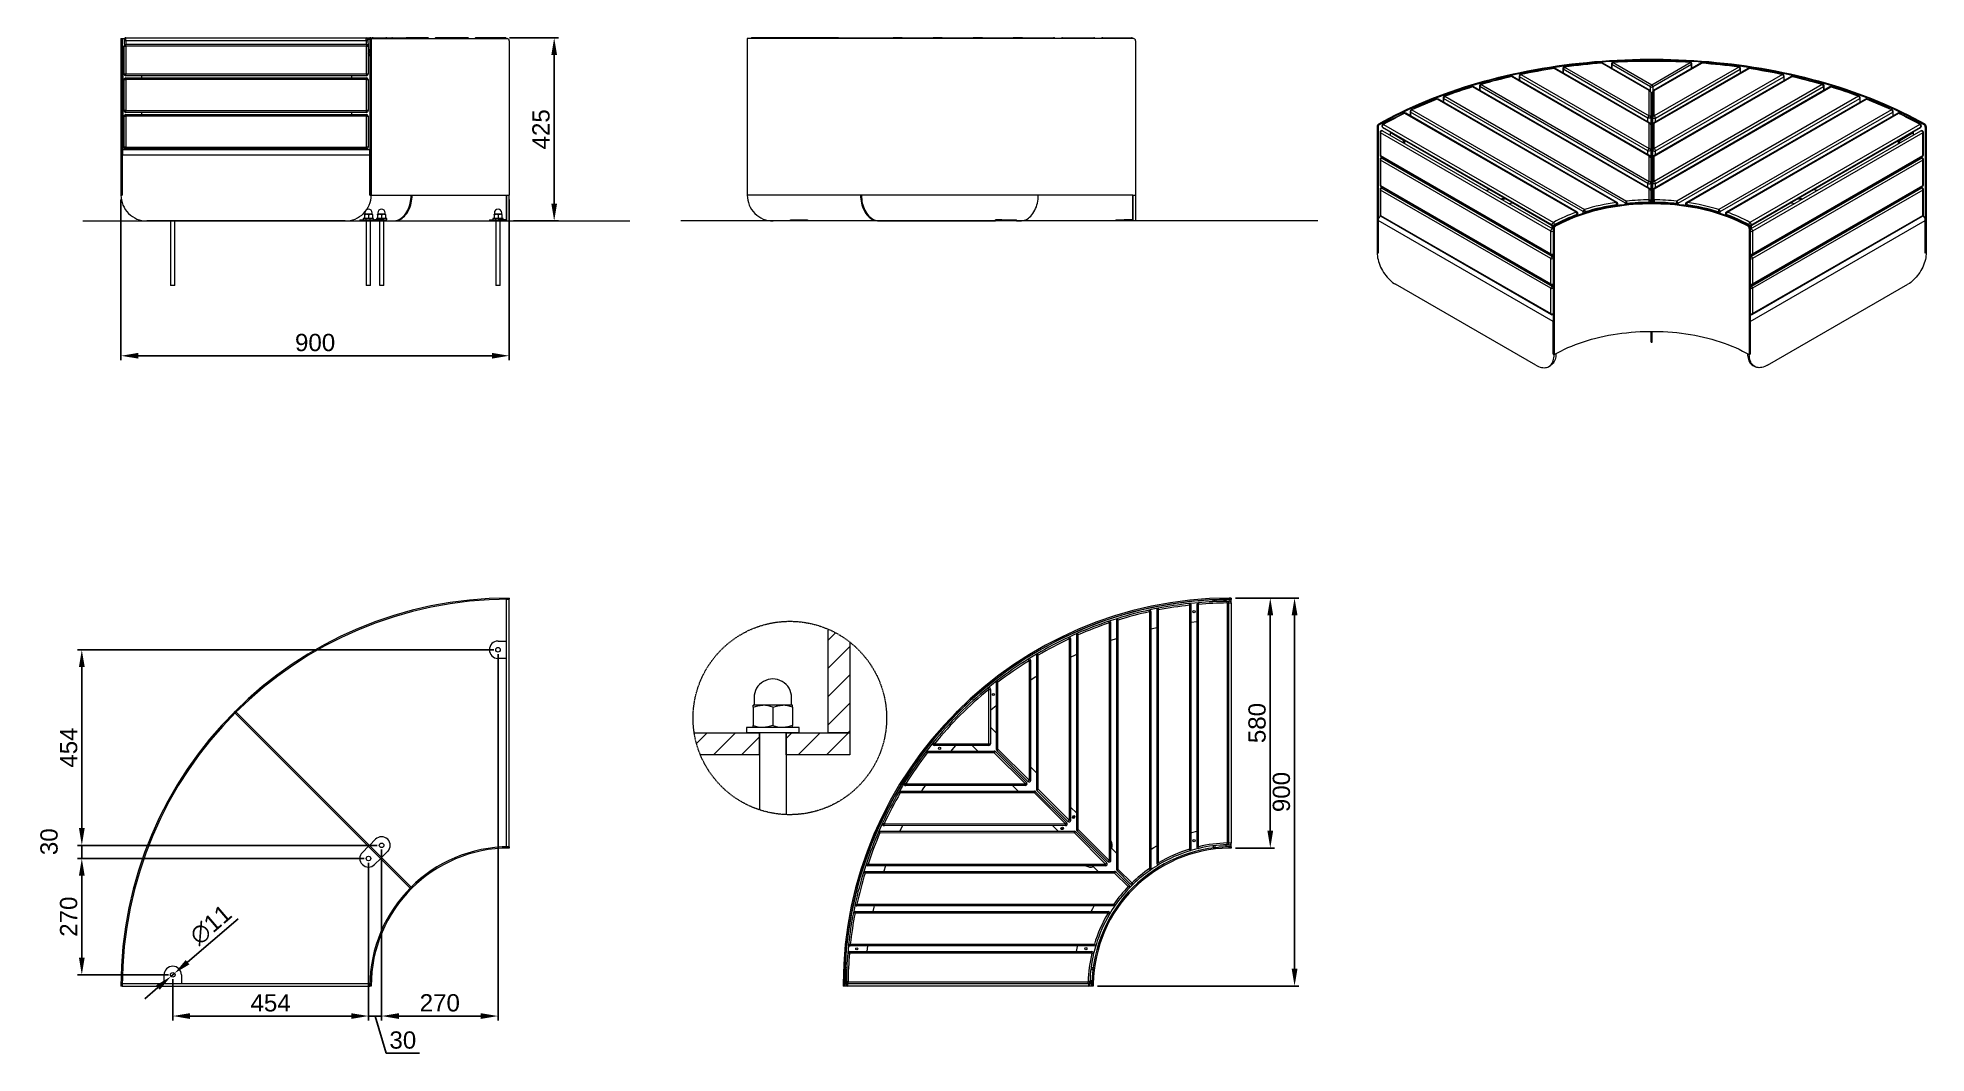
# Model space of a CAD drawing. Header units: millimetres. Extents: x -10 to 4368, y 550 to 2906.
import ezdxf

# ---------------------------------------------------------------- set-up
doc = ezdxf.new("R2010")
doc.units = ezdxf.units.MM
doc.linetypes.add('HIDDEN', pattern=[1.905, 1.27, -0.635])
for name, color, linetype, lineweight in [('ZANO_R', 7, 'Continuous', 0), ('ZANO_R_przerywana', 7, 'HIDDEN', 0), ('ZANO_W', 1, 'Continuous', 0)]:
    doc.layers.add(name, color=color, linetype=linetype, lineweight=lineweight)
doc.styles.get("Standard").update_dxf_attribs({"font": 'ARIALUNI.TTF'})
doc.dimstyles.new('pl i ang', dxfattribs={"dimtxt": 50, "dimasz": 50, "dimexe": 1.25, "dimexo": 0.625, "dimgap": 10, "dimtad": 1, "dimtoh": 1, "dimtxsty": 'Standard', "dimcen": 2.5, "dimclrd": 1, "dimclre": 1, "dimclrt": 1, "dimadec": 0, "dimazin": 0, "dimtfac": 1, "dimtmove": 0, "dimatfit": 3, "dimfxl": 1, "dimarcsym": 1})

msp = doc.modelspace()

# ---------------------------------------------------------------- blocks, each defined once
blk = doc.blocks.new('*D456')
at = {"layer": 'ZANO_W', "color": 1, "lineweight": -2}
for p, q in [((1083.3, 2905.7), (1197.2, 2905.7)), ((1187.2, 2865.7), (1187.2, 2520.8)), ((1093, 2480.8), (1197.2, 2480.8))]:
    blk.add_line(p, q, dxfattribs=at)
at = {"layer": 'ZANO_W', "color": 1}
for points in [[(1193.9, 2865.7), (1180.6, 2865.7), (1187.2, 2905.7)], [(1180.6, 2520.8), (1193.9, 2520.8), (1187.2, 2480.8)]]:
    blk.add_solid(points, dxfattribs=at)
at = {"layer": 'ZANO_W', "color": 1, "insert": (1156.8, 2693.3), "char_height": 40, "attachment_point": 5, "rotation": 90}
blk.add_mtext('425', dxfattribs=at)
blk = doc.blocks.new('*D460')
at = {"layer": 'ZANO_W', "color": 1, "lineweight": -2}
for p, q in [((756.7, 992.1), (756.7, 626.6)), ((303, 722.1), (303, 626.6)), ((343, 636.6), (716.7, 636.6))]:
    blk.add_line(p, q, dxfattribs=at)
at = {"layer": 'ZANO_W', "color": 1}
for points in [[(343, 643.2), (343, 629.9), (303, 636.6)], [(716.7, 629.9), (716.7, 643.2), (756.7, 636.6)]]:
    blk.add_solid(points, dxfattribs=at)
at = {"layer": 'ZANO_W', "color": 1, "insert": (529.8, 666.9), "char_height": 40, "attachment_point": 5}
blk.add_mtext('454', dxfattribs=at)
blk = doc.blocks.new('*D461')
at = {"layer": 'ZANO_W', "color": 1, "lineweight": -2}
for p, q in [((787.2, 1022.5), (787.2, 626.6)), ((756.7, 992.1), (756.7, 626.6)), ((716.7, 636.6), (676.7, 636.6)), ((756.7, 636.6), (787.2, 636.6)), ((797.8, 550.3), (771.9, 636.6)), ((827.2, 636.6), (867.2, 636.6)), ((875, 550.3), (797.8, 550.3))]:
    blk.add_line(p, q, dxfattribs=at)
at = {"layer": 'ZANO_W', "color": 1}
for points in [[(716.7, 629.9), (716.7, 643.2), (756.7, 636.6)], [(827.2, 643.2), (827.2, 629.9), (787.2, 636.6)]]:
    blk.add_solid(points, dxfattribs=at)
at = {"layer": 'ZANO_W', "color": 1, "insert": (836.4, 580.7), "char_height": 40, "attachment_point": 5}
blk.add_mtext('30', dxfattribs=at)
blk = doc.blocks.new('*D462')
at = {"layer": 'ZANO_W', "color": 1, "lineweight": -2}
for p, q in [((454.6, 861.7), (337.4, 761.6)), ((268.6, 702.7), (238.2, 676.7)), ((299, 728.7), (307, 735.6))]:
    blk.add_line(p, q, dxfattribs=at)
at = {"layer": 'ZANO_W', "color": 1}
for points in [[(333.1, 766.6), (341.7, 756.5), (307, 735.6)], [(273, 697.7), (264.3, 707.8), (299, 728.7)]]:
    blk.add_solid(points, dxfattribs=at)
at = {"layer": 'ZANO_W', "color": 1, "insert": (391.2, 848), "char_height": 40, "attachment_point": 5, "rotation": 40.5355}
blk.add_mtext('∅11', dxfattribs=at)
blk = doc.blocks.new('*D463')
at = {"layer": 'ZANO_W', "color": 1, "lineweight": -2}
for p, q in [((1057, 1476.2), (1057, 626.6)), ((787.1, 1022.5), (787.1, 626.6)), ((827.1, 636.6), (1017, 636.6))]:
    blk.add_line(p, q, dxfattribs=at)
at = {"layer": 'ZANO_W', "color": 1}
for points in [[(827.1, 643.2), (827.1, 629.9), (787.1, 636.6)], [(1017, 629.9), (1017, 643.2), (1057, 636.6)]]:
    blk.add_solid(points, dxfattribs=at)
at = {"layer": 'ZANO_W', "color": 1, "insert": (922, 667), "char_height": 40, "attachment_point": 5}
blk.add_mtext('270', dxfattribs=at)
blk = doc.blocks.new('*D464')
at = {"layer": 'ZANO_W', "color": 1, "lineweight": -2}
for p, q in [((746.7, 1002.1), (82.2, 1002.1)), ((92.2, 772.1), (92.2, 962.1)), ((293, 732.1), (82.2, 732.1))]:
    blk.add_line(p, q, dxfattribs=at)
at = {"layer": 'ZANO_W', "color": 1}
for points in [[(98.9, 962.1), (85.6, 962.1), (92.2, 1002.1)], [(85.6, 772.1), (98.9, 772.1), (92.2, 732.1)]]:
    blk.add_solid(points, dxfattribs=at)
at = {"layer": 'ZANO_W', "color": 1, "insert": (61.8, 867.1), "char_height": 40, "attachment_point": 5, "rotation": 90}
blk.add_mtext('270', dxfattribs=at)
blk = doc.blocks.new('*D465')
at = {"layer": 'ZANO_W', "color": 1, "lineweight": -2}
for p, q in [((92.2, 1072.5), (92.2, 1112.5)), ((777.1, 1032.5), (82.2, 1032.5)), ((92.2, 1002.1), (92.2, 1032.5)), ((746.7, 1002.1), (82.2, 1002.1)), ((92.2, 962.1), (92.2, 922.1))]:
    blk.add_line(p, q, dxfattribs=at)
at = {"layer": 'ZANO_W', "color": 1}
for points in [[(85.6, 1072.5), (98.9, 1072.5), (92.2, 1032.5)], [(98.9, 962.1), (85.6, 962.1), (92.2, 1002.1)]]:
    blk.add_solid(points, dxfattribs=at)
at = {"layer": 'ZANO_W', "color": 1, "insert": (16.4, 1040.9), "char_height": 40, "attachment_point": 5, "rotation": 90}
blk.add_mtext('30', dxfattribs=at)
blk = doc.blocks.new('*D466')
at = {"layer": 'ZANO_W', "color": 1, "lineweight": -2}
for p, q in [((1047, 1486.2), (82.2, 1486.2)), ((92.2, 1072.5), (92.2, 1446.2)), ((777.1, 1032.5), (82.2, 1032.5))]:
    blk.add_line(p, q, dxfattribs=at)
at = {"layer": 'ZANO_W', "color": 1}
for points in [[(98.9, 1446.2), (85.6, 1446.2), (92.2, 1486.2)], [(85.6, 1072.5), (98.9, 1072.5), (92.2, 1032.5)]]:
    blk.add_solid(points, dxfattribs=at)
at = {"layer": 'ZANO_W', "color": 1, "insert": (61.9, 1259.3), "char_height": 40, "attachment_point": 5, "rotation": 90}
blk.add_mtext('454', dxfattribs=at)
blk = doc.blocks.new('*D467')
at = {"layer": 'ZANO_W', "color": 1, "lineweight": -2}
for p, q in [((183, 2530.7), (183, 2158.1)), ((1083, 2530.7), (1083, 2158.1)), ((223, 2168.1), (1043, 2168.1))]:
    blk.add_line(p, q, dxfattribs=at)
at = {"layer": 'ZANO_W', "color": 1}
for points in [[(223, 2174.8), (223, 2161.5), (183, 2168.1)], [(1043, 2161.5), (1043, 2174.8), (1083, 2168.1)]]:
    blk.add_solid(points, dxfattribs=at)
at = {"layer": 'ZANO_W', "color": 1, "insert": (633, 2198.6), "char_height": 40, "attachment_point": 5}
blk.add_mtext('900', dxfattribs=at)
blk = doc.blocks.new('*D468')
at = {"layer": 'ZANO_W', "color": 1, "lineweight": -2}
for p, q in [((2766.9, 1606.2), (2857.2, 1606.2)), ((2847.2, 1066.2), (2847.2, 1566.2)), ((2766.9, 1026.2), (2857.2, 1026.2))]:
    blk.add_line(p, q, dxfattribs=at)
at = {"layer": 'ZANO_W', "color": 1}
for points in [[(2853.8, 1566.2), (2840.5, 1566.2), (2847.2, 1606.2)], [(2840.5, 1066.2), (2853.8, 1066.2), (2847.2, 1026.2)]]:
    blk.add_solid(points, dxfattribs=at)
at = {"layer": 'ZANO_W', "color": 1, "insert": (2816.7, 1316.2), "char_height": 40, "attachment_point": 5, "rotation": 90}
blk.add_mtext('580', dxfattribs=at)
blk = doc.blocks.new('*D469')
at = {"layer": 'ZANO_W', "color": 1, "lineweight": -2}
for p, q in [((2766.9, 1606.2), (2913.5, 1606.2)), ((2903.5, 1566.2), (2903.5, 746.2)), ((2446.9, 706.2), (2913.5, 706.2))]:
    blk.add_line(p, q, dxfattribs=at)
at = {"layer": 'ZANO_W', "color": 1}
for points in [[(2910.2, 1566.2), (2896.8, 1566.2), (2903.5, 1606.2)], [(2896.8, 746.2), (2910.2, 746.2), (2903.5, 706.2)]]:
    blk.add_solid(points, dxfattribs=at)
at = {"layer": 'ZANO_W', "color": 1, "insert": (2873.1, 1156.2), "char_height": 40, "attachment_point": 5, "rotation": 90}
blk.add_mtext('900', dxfattribs=at)

# ---------------------------------------------------------------- dimensions: what is measured, and where the dimension line sits
at = {"layer": 'ZANO_W'}
for base, p1, p2, picture, middle in [((1187.2, 2480.8), (1073.3, 2905.7), (1083, 2480.8), '*D456', (1156.8, 2693.3)), ((2903.5, 706.2), (2756.9, 1606.2), (2436.9, 706.2), '*D469', (2873.1, 1156.2)), ((2847.2, 1606.2), (2756.9, 1026.2), (2756.9, 1606.2), '*D468', (2816.7, 1316.2)), ((92.2, 1486.2), (787.1, 1032.5), (1057, 1486.2), '*D466', (61.9, 1259.3)), ((92.2, 1032.5), (756.7, 1002.1), (787.1, 1032.5), '*D465', (16.4, 1040.9)), ((92.2, 1002.1), (303, 732.1), (756.7, 1002.1), '*D464', (61.8, 867.1))]:
    dim = msp.add_linear_dim(base=base, p1=p1, p2=p2, angle=90, dimstyle='pl i ang', override={"dimtxt": 40, "dimasz": 40, "dimexe": 10, "dimexo": 10, "dimtoh": 0, "dimdec": 0, "dimtdec": 0, "dimtmove": 1}, dxfattribs=at)
    dim.commit()
    dim.dimension.update_dxf_attribs({"geometry": picture, "text_midpoint": middle})
for base, p1, p2, picture, middle in [((1083, 2168.1), (183, 2540.7), (1083, 2540.7), '*D467', (633, 2198.6)), ((1057, 636.6), (787.1, 1032.5), (1057, 1486.2), '*D463', (922, 667)), ((787.1712, 636.5806), (756.6763, 1002.0812), (787.1712, 1032.4875), '*D461', (807.8167, 580.7074)), ((756.7, 636.6), (303, 732.1), (756.7, 1002.1), '*D460', (529.8, 666.9))]:
    dim = msp.add_linear_dim(base=base, p1=p1, p2=p2, dimstyle='pl i ang', override={"dimtxt": 40, "dimasz": 40, "dimexe": 10, "dimexo": 10, "dimtoh": 0, "dimdec": 0, "dimtdec": 0, "dimtmove": 1}, dxfattribs=at)
    dim.commit()
    dim.dimension.update_dxf_attribs({"geometry": picture, "text_midpoint": middle})
dim = msp.add_diameter_dim_2p(p1=(299, 728.7), p2=(307, 735.6), dimstyle='pl i ang', override={"dimtxt": 40, "dimasz": 40, "dimexe": 10, "dimexo": 10, "dimtoh": 0, "dimdec": 0, "dimtdec": 0, "dimtmove": 1}, dxfattribs=at)
dim.commit()
dim.dimension.update_dxf_attribs({"geometry": '*D462', "text_midpoint": (391.2, 848)})

# ---------------------------------------------------------------- linework, layer by layer
at = {"layer": 'ZANO_R'}
for p, q in [((183, 2903.7), (186, 2903.7)), ((186, 2898.7), (183, 2898.7)), ((183, 2898.7), (183, 2540.7)), ((186, 2903.7), (191.1, 2903.7)), ((186, 2898.7), (186, 2540.7)), ((752, 2890.1), (194, 2890.1)), ((194.6, 2905.7), (751.1, 2905.7)), ((751.1, 2898.9), (194.6, 2898.9)), ((751.1, 2905.7), (759.8, 2905.7)), ((759.9, 2901.7), (755.1, 2901.7)), ((759.8, 2905.7), (765.4, 2905.7)), ((763, 2898.7), (760, 2898.7)), ((760, 2898.7), (760, 2540.7)), ((760.1, 2903.7), (763.1, 2903.7)), ((763, 2898.7), (763, 2540.7)), ((763.1, 2903.7), (1078, 2903.7)), ((765.4, 2905.7), (797.2, 2905.7)), ((797.2, 2905.7), (810.7, 2905.7)), ((810.7, 2905.7), (844, 2905.7)), ((852.5, 2905.7), (844, 2905.7)), ((893, 2905.7), (852.5, 2905.7)), ((986, 2905.7), (914, 2905.7)), ((914, 2905.7), (914, 2905.7)), ((1073.3, 2905.7), (1007, 2905.7)), ((1007, 2905.7), (1007, 2905.7)), ((1083, 2898.7), (1083, 2540.7)), ((2529.8, 2903.7), (1634.8, 2903.7)), ((1634.8, 2898.7), (1634.8, 2540.7)), ((1649.5, 2905.7), (1646.3, 2905.7)), ((1651.6, 2905.7), (1649.5, 2905.7)), ((1662.5, 2905.7), (1651.6, 2905.7)), ((1666.8, 2905.7), (1662.5, 2905.7)), ((1685.8, 2905.7), (1666.8, 2905.7)), ((1692.5, 2905.7), (1685.8, 2905.7)), ((1720.3, 2905.7), (1692.5, 2905.7)), ((1729.7, 2905.7), (1720.3, 2905.7)), ((1767.5, 2905.7), (1729.7, 2905.7)), ((1780.1, 2905.7), (1767.5, 2905.7)), ((1830, 2905.7), (1780.1, 2905.7)), ((1846.6, 2905.7), (1830, 2905.7)), ((1846.6, 2905.7), (1972.8, 2905.7)), ((1985.3, 2905.7), (1972.8, 2905.7)), ((1993.8, 2905.7), (1985.3, 2905.7)), ((1993.8, 2905.7), (2065.8, 2905.7)), ((1993.8, 2905.7), (1993.8, 2905.7)), ((2078.3, 2905.7), (2065.8, 2905.7)), ((2086.8, 2905.7), (2078.3, 2905.7)), ((2086.8, 2905.7), (2158.8, 2905.7)), ((2086.8, 2905.7), (2086.8, 2905.7)), ((2171.3, 2905.7), (2158.8, 2905.7)), ((2179.8, 2905.7), (2171.3, 2905.7)), ((2179.8, 2905.7), (2251.8, 2905.7)), ((2179.8, 2905.7), (2179.8, 2905.7)), ((2264.3, 2905.7), (2251.8, 2905.7)), ((2272.8, 2905.7), (2264.3, 2905.7)), ((2272.8, 2905.7), (2344.8, 2905.7)), ((2272.8, 2905.7), (2272.8, 2905.7)), ((2365.8, 2905.7), (2437.8, 2905.7)), ((2365.8, 2905.7), (2365.8, 2905.7)), ((2458.8, 2905.7), (2525.1, 2905.7)), ((2458.8, 2905.7), (2458.8, 2905.7)), ((2534.8, 2898.7), (2534.8, 2540.7)), ((187.6, 2864.7), (187.5, 2864.7)), ((187.5, 2860.7), (187.5, 2864.7)), ((187.6, 2860.7), (187.5, 2860.7)), ((190, 2864.7), (187.6, 2864.7)), ((187.6, 2864.7), (187.6, 2645.7)), ((187.6, 2864.7), (187.6, 2864.7)), ((187.6, 2864.7), (187.6, 2645.7)), ((190, 2886.1), (194, 2886.1)), ((190, 2821.7), (190, 2886.1)), ((190, 2886.1), (190, 2856.1)), ((190, 2856.1), (190, 2821.7)), ((194, 2886.1), (194, 2821.7)), ((752, 2886.1), (194, 2886.1)), ((752, 2821.7), (752, 2886.1)), ((752, 2886.1), (756, 2886.1)), ((756, 2886.1), (756, 2821.7)), ((756, 2867.7), (757.4, 2867.7)), ((756, 2864.7), (760, 2864.7)), ((757.3, 2871.7), (760, 2871.7)), ((757.4, 2867.7), (757.4, 2864.7)), ((757.4, 2867.7), (760, 2867.7)), ((760, 2867.7), (759.8, 2867.7)), ((759.8, 2867.7), (760, 2867.7)), ((3725.3, 2783.2), (3615.5, 2846.6)), ((3727.3, 2783.4), (3617.5, 2846.8)), ((3642.1, 2848.4), (3731.3, 2796.9)), ((3731.3, 2796.9), (3820.6, 2848.4)), ((3845.2, 2846.8), (3735.3, 2783.4)), ((3737.3, 2783.2), (3847.2, 2846.6)), ((190, 2821.7), (194, 2821.7)), ((190, 2821.7), (190, 2821.7)), ((190, 2736.7), (190, 2808.7)), ((190, 2808.7), (194, 2808.7)), ((190, 2808.7), (190, 2736.7)), ((190, 2808.7), (190, 2808.7)), ((194, 2821.7), (752, 2821.7)), ((752, 2817.7), (194, 2817.7)), ((194, 2817.7), (194, 2817.7)), ((194, 2812.7), (752, 2812.7)), ((194, 2812.7), (194, 2812.7)), ((194, 2808.7), (194, 2736.7)), ((752, 2808.7), (194, 2808.7)), ((231.6, 2812.7), (231.6, 2817.7)), ((718.3, 2812.7), (718.3, 2817.7)), ((718.3, 2812.7), (718.3, 2817.7)), ((752, 2821.7), (756, 2821.7)), ((752, 2736.7), (752, 2808.7)), ((752, 2808.7), (756, 2808.7)), ((756, 2808.7), (756, 2736.7)), ((3725.3, 2631.4), (3406.4, 2815.5)), ((3727.3, 2631.6), (3408.4, 2815.7)), ((3424, 2816.9), (3424, 2806.7)), ((3722.5, 2643.6), (3425.1, 2815.3)), ((3425.1, 2815.3), (3425.1, 2806)), ((3428, 2820.2), (3725.3, 2648.5)), ((3725.3, 2707.3), (3505.6, 2834.2)), ((3727.3, 2707.5), (3507.6, 2834.3)), ((3525.4, 2834.3), (3525.4, 2824.1)), ((3722.5, 2719.5), (3526.5, 2832.7)), ((3526.5, 2832.7), (3526.5, 2823.4)), ((3529.4, 2837.6), (3725.3, 2724.4)), ((3638.1, 2845.1), (3638.1, 2834.9)), ((3728.5, 2792), (3639.3, 2843.5)), ((3639.3, 2843.5), (3639.3, 2834.2)), ((3823.4, 2843.5), (3734.2, 2792)), ((3955.1, 2834.4), (3735.3, 2707.5)), ((4054.3, 2815.7), (3735.3, 2631.6)), ((3933.3, 2837.6), (3737.3, 2724.4)), ((3737.3, 2707.3), (3957.1, 2834.2)), ((4034.7, 2820.2), (3737.3, 2648.5)), ((3737.3, 2631.4), (4056.3, 2815.5)), ((3740.2, 2719.5), (3936.1, 2832.7)), ((3740.2, 2643.6), (4037.5, 2815.3)), ((3823.4, 2834.2), (3823.4, 2843.5)), ((3824.6, 2834.9), (3824.6, 2845.1)), ((3936.1, 2832.7), (3936.1, 2823.4)), ((3937.3, 2824.1), (3937.3, 2834.3)), ((4037.5, 2815.3), (4037.5, 2806)), ((4038.7, 2806.7), (4038.7, 2816.9)), ((3648.7, 2523.7), (3234, 2763.1)), ((3650.7, 2523.9), (3236, 2763.3)), ((3248, 2766.7), (3248, 2756.4)), ((3670.3, 2521.9), (3249.1, 2765)), ((3249.1, 2765), (3249.1, 2755.8)), ((3252, 2769.9), (3673.1, 2526.8)), ((3725.3, 2555.4), (3316.3, 2791.6)), ((3727.3, 2555.6), (3318.3, 2791.8)), ((3331.9, 2794.1), (3331.9, 2783.9)), ((3722.5, 2567.7), (3333.1, 2792.5)), ((3333.1, 2792.5), (3333.1, 2783.2)), ((3335.9, 2797.4), (3725.3, 2572.6)), ((3725.3, 2724.4), (3725.3, 2783.2)), ((3728.5, 2782.4), (3728.5, 2792)), ((3729.3, 2779.9), (3729.3, 2721.2)), ((3733.3, 2779.9), (3733.3, 2721.2)), ((3733.3, 2755.4), (3733.3, 2779.9)), ((3733.3, 2765.7), (3733.3, 2765.7)), ((3734.2, 2792), (3734.2, 2782.4)), ((4144.4, 2791.8), (3735.3, 2555.6)), ((4126.8, 2797.4), (3737.3, 2572.6)), ((3737.3, 2555.4), (4146.4, 2791.6)), ((3737.3, 2724.4), (3737.3, 2783.2)), ((3740.2, 2567.7), (4129.6, 2792.5)), ((4210.7, 2769.9), (3789.6, 2526.8)), ((3792.4, 2521.9), (4213.5, 2765)), ((4226.6, 2763.3), (3812, 2523.9)), ((3814, 2523.7), (4228.6, 2763.1)), ((4129.6, 2792.5), (4129.6, 2783.2)), ((4130.8, 2783.9), (4130.8, 2794.1)), ((4213.5, 2765), (4213.5, 2755.8)), ((4214.7, 2756.5), (4214.7, 2766.7)), ((194, 2736.7), (190, 2736.7)), ((190, 2736.7), (190, 2736.7)), ((190, 2651.7), (190, 2723.7)), ((190, 2723.7), (194, 2723.7)), ((190, 2723.7), (190, 2723.7)), ((190, 2723.7), (190, 2651.7)), ((194, 2736.7), (752, 2736.7)), ((752, 2732.7), (194, 2732.7)), ((194, 2732.7), (194, 2732.7)), ((194, 2727.7), (752, 2727.7)), ((194, 2727.7), (194, 2727.7)), ((194, 2723.7), (194, 2651.7)), ((752, 2723.7), (194, 2723.7)), ((231.6, 2727.7), (231.6, 2732.7)), ((718.3, 2727.7), (718.3, 2732.7)), ((718.3, 2727.7), (718.3, 2732.7)), ((756, 2736.7), (752, 2736.7)), ((752, 2651.7), (752, 2723.7)), ((752, 2723.7), (756, 2723.7)), ((756, 2723.7), (756, 2651.7)), ((3556.5, 2501), (3159.1, 2730.4)), ((3558.5, 2501.2), (3161.1, 2730.6)), ((3171.4, 2734.9), (3171.4, 2724.7)), ((3572.6, 2502.4), (3172.6, 2733.3)), ((3172.6, 2733.3), (3172.6, 2724)), ((3175.4, 2738.2), (3575.4, 2507.3)), ((3722.5, 2710.3), (3722.5, 2719.5)), ((3729.3, 2721.2), (3729.3, 2704.1)), ((3733.3, 2696.7), (3733.3, 2755.4)), ((3733.3, 2721.2), (3733.3, 2696.7)), ((3740.2, 2710.3), (3740.2, 2719.5)), ((4287.3, 2738.2), (3887.3, 2507.3)), ((3890.1, 2502.4), (4290.1, 2733.3)), ((4301.6, 2730.7), (3904.2, 2501.2)), ((3906.2, 2501), (4303.6, 2730.5)), ((4290.1, 2733.3), (4290.1, 2724)), ((4291.3, 2724.7), (4291.3, 2734.9)), ((3097.1, 2698.5), (3094.9, 2699.7)), ((3094.9, 2699.7), (3094.9, 2407.4)), ((3097.1, 2698.5), (3097.1, 2406.2)), ((3098.5, 2705.8), (3100.6, 2704.6)), ((3101.6, 2686.5), (3101.6, 2634)), ((3497.3, 2457.1), (3102.7, 2684.9)), ((3102.7, 2684.9), (3102.7, 2632.4)), ((3107.6, 2690), (3502.1, 2462.2)), ((3501.5, 2470.8), (3107.9, 2697.9)), ((3109.9, 2704.7), (3503.5, 2477.5)), ((3125, 2685.6), (3127.2, 2686.8)), ((3156.2, 2667.6), (3125, 2685.6)), ((3125, 2685.6), (3125, 2679.9)), ((3129.2, 2685.7), (3129.2, 2684.9)), ((3129.2, 2684.9), (3504.4, 2468.3)), ((3129.7, 2685.3), (3504.8, 2468.8)), ((3725.3, 2648.5), (3725.3, 2707.3)), ((3729.3, 2704), (3729.3, 2645.2)), ((3733.3, 2704), (3733.3, 2645.2)), ((3733.3, 2679.5), (3733.3, 2704)), ((3733.3, 2620.7), (3733.3, 2679.5)), ((3737.3, 2648.5), (3737.3, 2707.3)), ((4332.9, 2685.4), (3957.9, 2468.8)), ((3958.3, 2468.3), (4333.5, 2684.9)), ((4352.7, 2704.7), (3959.2, 2477.5)), ((3960.6, 2462.2), (4355.1, 2690)), ((3961.2, 2470.8), (4354.7, 2698)), ((4360, 2684.9), (3965.4, 2457.1)), ((4306.5, 2667.7), (4337.7, 2685.6)), ((4333.5, 2685.7), (4333.5, 2684.9)), ((4335.5, 2686.9), (4337.7, 2685.6)), ((4337.7, 2685.6), (4337.7, 2679.9)), ((4360, 2632.4), (4360, 2684.9)), ((4361.1, 2634), (4361.1, 2686.6)), ((4362.1, 2704.6), (4364.2, 2705.9)), ((4367.7, 2699.7), (4365.6, 2698.5)), ((4365.6, 2698.5), (4365.6, 2406.2)), ((4367.7, 2699.7), (4367.7, 2407.4)), ((186.3, 2615.7), (186.3, 2633.7)), ((760, 2633.7), (186.3, 2633.7)), ((186.3, 2633.7), (186.3, 2633.7)), ((186.3, 2615.7), (186.3, 2633.7)), ((760, 2645.7), (186.5, 2645.7)), ((194, 2651.7), (190, 2651.7)), ((190, 2651.7), (190, 2651.7)), ((194, 2651.7), (752, 2651.7)), ((752, 2647.7), (194, 2647.7)), ((194, 2647.7), (194, 2647.7)), ((231.6, 2645.7), (231.6, 2647.7)), ((718.3, 2645.7), (718.3, 2647.7)), ((718.3, 2645.7), (718.3, 2647.7)), ((756, 2651.7), (752, 2651.7)), ((760, 2645.7), (760, 2645.7)), ((760, 2639.7), (760, 2639.7)), ((760, 2540.7), (760, 2633.7)), ((3102.7, 2632.4), (3497.3, 2404.6)), ((3103.6, 2630.5), (3498.1, 2402.8)), ((3106.7, 2628.7), (3103.6, 2626.8)), ((3107.9, 2628), (3105.6, 2626.6)), ((3105.6, 2626.6), (3500.1, 2398.9)), ((3156.2, 2667.6), (3157.6, 2668.5)), ((3156.2, 2661.9), (3156.2, 2667.6)), ((3159, 2660.3), (3159, 2667.6)), ((3160.4, 2666.8), (3159, 2666)), ((3722.5, 2634.3), (3722.5, 2643.6)), ((3725.3, 2572.6), (3725.3, 2631.4)), ((3729.3, 2645.2), (3729.3, 2628.2)), ((3729.3, 2628.1), (3729.3, 2569.3)), ((3733.3, 2645.2), (3733.3, 2620.7)), ((3733.3, 2628.1), (3733.3, 2569.3)), ((3733.3, 2603.6), (3733.3, 2628.1)), ((3737.3, 2572.6), (3737.3, 2631.4)), ((3740.2, 2634.3), (3740.2, 2643.6)), ((3962.6, 2398.9), (4357.1, 2626.7)), ((3964.6, 2402.8), (4359.1, 2630.5)), ((3965.4, 2404.6), (4360, 2632.4)), ((4303.7, 2666), (4302.2, 2666.8)), ((4303.7, 2666), (4303.7, 2667.7)), ((4303.7, 2660.3), (4303.7, 2667.7)), ((4305.1, 2668.5), (4306.5, 2667.7)), ((4306.5, 2662), (4306.5, 2667.7)), ((4357.1, 2626.7), (4354.8, 2628)), ((4359.1, 2626.9), (4355.9, 2628.7)), ((186, 2540.7), (186, 2615.7)), ((186, 2615.7), (186.3, 2615.7)), ((3101.6, 2623.4), (3101.6, 2564.6)), ((3497.3, 2394), (3102.7, 2621.7)), ((3102.7, 2621.7), (3102.7, 2563)), ((3733.3, 2544.8), (3733.3, 2603.6)), ((4360, 2621.8), (3965.4, 2394)), ((4360, 2563), (4360, 2621.8)), ((4361.1, 2564.6), (4361.1, 2623.4)), ((183, 2540.7), (186, 2540.7)), ((183, 2540.7), (183, 2540.7)), ((760, 2540.7), (763, 2540.7)), ((763, 2540.7), (1083, 2540.7)), ((1634.8, 2540.7), (1634.8, 2540.7)), ((1634.8, 2540.7), (1634.8, 2540.7)), ((1897.3, 2540.7), (1634.8, 2540.7)), ((1899.4, 2540.7), (1897.3, 2540.7)), ((1899.4, 2540.7), (1899.4, 2540.7)), ((2528.8, 2540.7), (1899.4, 2540.7)), ((2528.8, 2540.7), (2534.8, 2540.7)), ((3101.6, 2554), (3101.6, 2495.2)), ((3102.7, 2563), (3497.3, 2335.2)), ((3497.3, 2324.6), (3102.7, 2552.3)), ((3102.7, 2552.3), (3102.7, 2493.6)), ((3103.6, 2561.1), (3498.1, 2333.4)), ((3106.7, 2559.3), (3103.6, 2557.4)), ((3107.9, 2558.6), (3105.6, 2557.2)), ((3105.6, 2557.2), (3500.1, 2329.5)), ((3722.5, 2558.4), (3722.5, 2567.7)), ((3725.3, 2529.7), (3725.3, 2555.4)), ((3729.3, 2569.3), (3729.3, 2552.2)), ((3729.3, 2552.2), (3729.3, 2526.5)), ((3733.3, 2569.3), (3733.3, 2544.8)), ((3733.3, 2552.2), (3733.3, 2526.5)), ((3733.3, 2527.7), (3733.3, 2552.2)), ((3737.3, 2529.7), (3737.3, 2555.4)), ((3740.2, 2558.4), (3740.2, 2567.7)), ((3962.6, 2329.5), (4357.1, 2557.3)), ((3964.6, 2333.4), (4359.1, 2561.1)), ((3965.4, 2335.2), (4360, 2563)), ((4360, 2552.4), (3965.4, 2324.6)), ((4357.1, 2557.3), (4354.8, 2558.6)), ((4359.1, 2557.5), (4355.9, 2559.3)), ((4360, 2493.6), (4360, 2552.4)), ((4361.1, 2495.2), (4361.1, 2554)), ((747.7, 2495.4), (747.7, 2496.2)), ((752.2, 2496.2), (747.7, 2496.2)), ((747.7, 2495.4), (747.7, 2487)), ((748.2, 2499.7), (748.2, 2496.5)), ((761.2, 2496.2), (752.2, 2496.2)), ((756.7, 2495.4), (756.7, 2487)), ((765.7, 2496.2), (761.2, 2496.2)), ((765.2, 2496.5), (765.2, 2499.7)), ((765.7, 2495.4), (765.7, 2496.2)), ((765.7, 2495.4), (765.7, 2487)), ((778, 2495.4), (778, 2496.2)), ((782.5, 2496.2), (778, 2496.2)), ((778, 2495.4), (778, 2487)), ((778.5, 2499.7), (778.5, 2496.5)), ((791.5, 2496.2), (782.5, 2496.2)), ((787, 2495.4), (787, 2487)), ((796, 2496.2), (791.5, 2496.2)), ((795.5, 2496.5), (795.5, 2499.7)), ((796, 2495.4), (796, 2496.2)), ((796, 2495.4), (796, 2487)), ((1048, 2495.4), (1048, 2496.2)), ((1052.5, 2496.2), (1048, 2496.2)), ((1048, 2495.4), (1048, 2487)), ((1048.5, 2499.7), (1048.5, 2496.5)), ((1061.5, 2496.2), (1052.5, 2496.2)), ((1057, 2495.4), (1057, 2487)), ((1066, 2496.2), (1061.5, 2496.2)), ((1065.5, 2496.5), (1065.5, 2499.7)), ((1066, 2495.4), (1066, 2496.2)), ((1066, 2495.4), (1066, 2487)), ((3381.2, 2532), (3390, 2534.3)), ((3558.6, 2494), (3558.6, 2495.8)), ((3560.5, 2494.7), (3560.5, 2497.8)), ((3572.6, 2498.8), (3572.6, 2502.4)), ((3577.3, 2502), (3577.3, 2500.3)), ((3649.7, 2516.8), (3649.7, 2518.2)), ((3652.7, 2517.3), (3652.7, 2520.5)), ((3670.3, 2519.5), (3670.3, 2521.9)), ((3673.8, 2521.2), (3673.8, 2519.9)), ((3725.4, 2522.9), (3725.4, 2524.1)), ((3729.3, 2526.5), (3729.3, 2522.9)), ((3733.3, 2522.9), (3733.3, 2527.7)), ((3733.3, 2526.5), (3733.3, 2522.9)), ((3737.3, 2522.9), (3737.3, 2524.1)), ((3788.9, 2521.2), (3788.9, 2519.9)), ((3792.4, 2519.5), (3792.4, 2521.9)), ((3810, 2520.5), (3810, 2517.3)), ((3813, 2516.9), (3813, 2518.2)), ((3885.4, 2502), (3885.4, 2500.3)), ((3890.1, 2498.8), (3890.1, 2502.4)), ((3902.2, 2497.8), (3902.2, 2494.7)), ((3904.1, 2494), (3904.1, 2495.8)), ((4072.7, 2534.3), (4081.5, 2532)), ((703, 2480.7), (243, 2480.7)), ((243, 2480.7), (243, 2480.7)), ((703, 2480.7), (736.7, 2480.7)), ((736.7, 2483.7), (736.7, 2480.7)), ((736.7, 2483.7), (742.5, 2483.7)), ((742.5, 2480.7), (736.7, 2480.7)), ((742.5, 2483.7), (742.5, 2480.7)), ((742.5, 2483.7), (770.8, 2483.7)), ((770.8, 2480.7), (742.5, 2480.7)), ((744.7, 2486.2), (744.7, 2483.7)), ((768.7, 2486.2), (744.7, 2486.2)), ((747.7, 2486.2), (747.7, 2487)), ((765.7, 2486.2), (765.7, 2487)), ((768.7, 2483.7), (768.7, 2486.2)), ((770.8, 2483.7), (770.8, 2480.7)), ((785, 2483.7), (770.8, 2483.7)), ((785, 2480.7), (770.8, 2480.7)), ((775, 2486.2), (775, 2483.7)), ((799, 2486.2), (775, 2486.2)), ((778, 2486.2), (778, 2487)), ((785, 2480.7), (785, 2483.7)), ((785, 2480.7), (813.2, 2480.7)), ((796, 2486.2), (796, 2487)), ((799, 2483.7), (799, 2486.2)), ((813.2, 2480.7), (815.4, 2480.7)), ((1037, 2483.7), (1037, 2480.7)), ((1037, 2483.7), (1057, 2483.7)), ((1057, 2480.7), (1037, 2480.7)), ((1045, 2486.2), (1045, 2483.7)), ((1069, 2486.2), (1045, 2486.2)), ((1048, 2486.2), (1048, 2487)), ((1057, 2483.7), (1057, 2480.7)), ((1077, 2483.7), (1057, 2483.7)), ((1077, 2480.7), (1057, 2480.7)), ((1066, 2486.2), (1066, 2487)), ((1069, 2483.7), (1069, 2486.2)), ((1077, 2480.7), (1077, 2483.7)), ((1077, 2480.7), (1077, 2480.7)), ((1077, 2480.7), (1083, 2480.7)), ((1694.8, 2480.7), (1694.8, 2480.7)), ((1734.8, 2480.7), (1694.8, 2480.7)), ((1734.8, 2480.7), (1734.8, 2483.7)), ((1734.8, 2483.7), (1754.8, 2483.7)), ((1734.8, 2480.7), (1734.8, 2483.7)), ((1734.8, 2483.7), (1734.8, 2483.7)), ((1754.8, 2480.7), (1734.8, 2480.7)), ((1734.8, 2480.7), (1734.8, 2480.7)), ((1754.8, 2483.7), (1754.8, 2480.7)), ((1754.8, 2483.7), (1774.8, 2483.7)), ((1774.8, 2480.7), (1754.8, 2480.7)), ((1774.8, 2483.7), (1774.8, 2480.7)), ((1939.7, 2480.7), (1774.8, 2480.7)), ((1941.9, 2480.7), (1939.7, 2480.7)), ((1941.9, 2480.7), (2210.6, 2480.7)), ((2210.6, 2480.7), (2210.6, 2483.7)), ((2224.7, 2483.7), (2210.6, 2483.7)), ((2224.7, 2480.7), (2210.6, 2480.7)), ((2224.7, 2483.7), (2253, 2483.7)), ((2224.7, 2480.7), (2224.7, 2483.7)), ((2253, 2480.7), (2224.7, 2480.7)), ((2253, 2483.7), (2253, 2480.7)), ((2253, 2483.7), (2258.8, 2483.7)), ((2258.8, 2480.7), (2253, 2480.7)), ((2258.8, 2480.7), (2258.8, 2483.7)), ((2258.8, 2480.7), (2267.1, 2480.7)), ((2488.8, 2483.7), (2488.8, 2480.7)), ((2488.8, 2483.7), (2508.8, 2483.7)), ((2508.8, 2480.7), (2488.8, 2480.7)), ((2508.8, 2483.7), (2508.8, 2480.7)), ((2528.8, 2483.7), (2508.8, 2483.7)), ((2528.8, 2480.7), (2508.8, 2480.7)), ((2528.8, 2480.7), (2528.8, 2483.7)), ((2528.8, 2480.7), (2528.8, 2480.7)), ((2534.8, 2480.7), (2528.8, 2480.7)), ((3097.2, 2467.5), (3097.1, 2467.4)), ((3097.1, 2406.2), (3097.1, 2467.4)), ((3097.1, 2467.4), (3097.2, 2467.3)), ((3503, 2247.8), (3097.2, 2482)), ((3097.2, 2467.3), (3097.2, 2482)), ((3102.7, 2493.6), (3497.3, 2265.8)), ((3103.6, 2491.7), (3498.1, 2263.9)), ((3497.3, 2404.6), (3497.3, 2457.1)), ((3501.7, 2469.8), (3500.3, 2469)), ((3500.3, 2463.3), (3500.3, 2469)), ((3500.3, 2469), (3503.7, 2467)), ((3502.1, 2462.2), (3503, 2461.7)), ((3505.1, 2463), (3503, 2464.2)), ((3503, 2464.2), (3503, 2171.9)), ((3503, 2457.1), (3503, 2404.6)), ((3503, 2457.1), (3503, 2457.1)), ((3505.1, 2463), (3505.1, 2170.7)), ((3506.5, 2470.3), (3508.6, 2469.1)), ((3954.1, 2469.1), (3956.2, 2470.3)), ((3959.7, 2464.2), (3957.6, 2463)), ((3957.6, 2463), (3957.6, 2170.7)), ((3962.4, 2469), (3959, 2467)), ((3959.7, 2247.8), (4365.4, 2482)), ((3959.7, 2464.2), (3959.7, 2171.9)), ((3959.7, 2461.8), (3960.6, 2462.2)), ((3962.4, 2469), (3961, 2469.8)), ((3962.4, 2463.3), (3962.4, 2469)), ((3964.6, 2264), (4359.1, 2491.7)), ((3965.4, 2265.8), (4360, 2493.6)), ((3965.4, 2457.1), (3965.4, 2404.6)), ((4365.4, 2467.3), (4365.4, 2482)), ((4365.4, 2467.5), (4365.6, 2467.4)), ((4365.6, 2467.4), (4365.4, 2467.3)), ((4365.6, 2406.2), (4365.6, 2467.4)), ((3094.9, 2407.4), (3097.1, 2406.2)), ((3497.3, 2335.2), (3497.3, 2394)), ((3500.1, 2398.9), (3503, 2400.5)), ((3502.1, 2402.8), (3503, 2403.2)), ((3503, 2404.6), (3503, 2404.6)), ((3503, 2394), (3503, 2335.2)), ((3503, 2394), (3503, 2394)), ((3959.7, 2403.2), (3960.6, 2402.8)), ((3959.7, 2400.5), (3962.6, 2398.9)), ((3965.4, 2394), (3965.4, 2335.2)), ((4367.7, 2407.4), (4365.6, 2406.2)), ((3462.6, 2146.2), (3137.4, 2333.9)), ((3497.3, 2265.8), (3497.3, 2324.6)), ((3500.1, 2329.5), (3503, 2331.1)), ((3502.1, 2333.4), (3503, 2333.8)), ((3503, 2335.2), (3503, 2335.2)), ((3503, 2324.6), (3503, 2265.8)), ((3503, 2324.6), (3503, 2324.6)), ((3959.7, 2333.8), (3960.6, 2333.4)), ((3959.7, 2331.1), (3962.6, 2329.5)), ((3965.4, 2324.6), (3965.4, 2265.8)), ((4000.1, 2146.2), (4325.3, 2333.9)), ((3502.1, 2263.9), (3503, 2264.4)), ((3503, 2265.8), (3503, 2265.8)), ((3503, 2171.9), (3503, 2247.8)), ((3959.7, 2264.4), (3960.6, 2264)), ((3959.7, 2171.9), (3959.7, 2247.8)), ((3729.8, 2224.8), (3729.8, 2210.4)), ((3729.8, 2199.4), (3732.8, 2199.4)), ((3492.6, 2143.2), (3496.9, 2145.6)), ((3503, 2171.9), (3505.1, 2170.7)), ((3957.6, 2170.7), (3959.7, 2171.9)), ((3965.8, 2145.6), (3970.1, 2143.2)), ((1077, 1606.2), (1083, 1606.2)), ((1077, 1606.2), (1077, 1606.1)), ((1077, 1603.2), (1083, 1603.2)), ((1077, 1029.2), (1077, 1603.2)), ((1083, 1606.2), (1083, 1603.2)), ((1083, 1029.2), (1083, 1603.2)), ((2566, 1578), (2566.9, 1574.1)), ((2587.9, 1578.4), (2583.9, 1578.4)), ((2583.9, 1578.4), (2583.9, 992)), ((2587.1, 1582.4), (2587.9, 1578.4)), ((2587.9, 992), (2587.9, 1578.4)), ((2659.4, 1593.3), (2659.9, 1589.4)), ((2663.9, 1589.4), (2659.9, 1589.4)), ((2659.9, 1589.4), (2659.9, 1023.7)), ((2663.9, 1023.7), (2663.9, 1589.4)), ((2680.9, 1591.4), (2676.9, 1591.4)), ((2676.9, 1591.4), (2676.9, 1029.4)), ((2680.5, 1595.4), (2680.9, 1591.4)), ((2680.9, 1029.4), (2680.9, 1591.4)), ((2714.9, 1597.7), (2714.9, 1601.7)), ((2714.9, 1597.7), (2714.9, 1601.6)), ((2714.9, 1601.6), (2718.9, 1601.6)), ((2718.9, 1601.6), (2744.9, 1602.7)), ((2718.9, 1597.9), (2718.9, 1601.6)), ((2722.9, 1599.2), (2752.9, 1599.2)), ((2750.9, 1602.9), (2744.9, 1602.7)), ((2756.9, 1602.9), (2744.9, 1602.7)), ((2744.9, 1599.2), (2744.9, 1602.7)), ((2747.2, 1594.6), (2747.2, 1598.6)), ((2747.2, 1594.6), (2747.2, 1038.1)), ((2751.2, 1594.6), (2747.2, 1594.6)), ((2750.9, 1606.2), (2756.9, 1606.2)), ((2750.9, 1606.2), (2750.9, 1606.1)), ((2750.9, 1603.1), (2750.9, 1602.9)), ((2750.9, 1602.9), (2756.9, 1602.9)), ((2751.2, 1595.2), (2756.9, 1595.2)), ((2751.2, 1038.1), (2751.2, 1594.6)), ((2751.9, 1603.2), (2751.9, 1606.2)), ((2756.9, 1606.2), (2756.9, 1603.2)), ((2756.9, 1603.2), (2756.9, 1602.9)), ((2756.9, 1595.2), (2756.9, 1602.9)), ((2756.9, 1595.2), (2756.9, 1037.2)), ((1821.6, 1534.1), (1821.6, 1293.5)), ((2473.9, 1548.4), (2472.6, 1552.2)), ((2473.9, 1548.4), (2473.9, 997.6)), ((2477.9, 1548.4), (2473.9, 1548.4)), ((2477.9, 997.6), (2477.9, 1548.4)), ((2494.9, 1555.2), (2490.9, 1555.2)), ((2490.9, 1555.2), (2490.9, 976.6)), ((2494.9, 1555.2), (2493.7, 1559)), ((2494.9, 976.6), (2494.9, 1555.2)), ((2566.9, 1574.1), (2566.9, 978.5)), ((2570.9, 1574.1), (2566.9, 1574.1)), ((2570.9, 978.5), (2570.9, 1574.1)), ((2676.9, 1550.9), (2663.9, 1549.6)), ((1057, 1506.2), (1077, 1506.2)), ((1821.6, 1507.9), (1839.4, 1525.6)), ((1821.6, 1442.4), (1872.7, 1493.4)), ((1872.7, 1503.8), (1872.7, 1293.5)), ((2380.9, 1511.2), (2379.2, 1514.8)), ((2384.9, 1511.2), (2380.9, 1511.2)), ((2380.9, 1511.2), (2380.9, 1090.6)), ((2384.9, 1090.6), (2384.9, 1511.2)), ((2401.9, 1520.7), (2397.9, 1520.7)), ((2397.9, 1520.7), (2397.9, 1069.6)), ((2401.9, 1520.7), (2400.3, 1524.3)), ((2401.9, 1069.6), (2401.9, 1520.7)), ((1077, 1466.2), (1057, 1466.2)), ((2287.9, 1460.8), (2285.8, 1464.2)), ((2287.9, 1460.8), (2287.9, 1183.6)), ((2291.9, 1460.8), (2287.9, 1460.8)), ((2291.9, 1183.6), (2291.9, 1460.8)), ((2308.9, 1473.4), (2304.9, 1473.4)), ((2304.9, 1473.4), (2304.9, 1162.6)), ((2306.8, 1476.9), (2308.9, 1473.4)), ((2308.9, 1162.6), (2308.9, 1473.4)), ((1821.6, 1376.9), (1872.7, 1428)), ((2215.9, 1411), (2211.9, 1411)), ((2211.9, 1411), (2211.9, 1255.6)), ((2213.4, 1414.1), (2215.9, 1411)), ((2215.9, 1255.6), (2215.9, 1411)), ((1648.1, 1353.2), (1648.1, 1357.3)), ((1671.1, 1357.3), (1648.1, 1357.3)), ((1650.7, 1375.1), (1650.7, 1358.5)), ((1659.4, 1356.1), (1671.1, 1357.3)), ((1717, 1357.3), (1671.1, 1357.3)), ((1705.3, 1356.1), (1717, 1357.3)), ((1740, 1357.3), (1717, 1357.3)), ((1737.4, 1358.5), (1737.4, 1375.1)), ((1740, 1353.2), (1740, 1357.3)), ((1821.6, 1311.5), (1872.7, 1362.5)), ((2192.3, 1397.4), (2194.9, 1394.3)), ((2194.9, 1394.3), (2198.9, 1394.3)), ((2194.9, 1268.2), (2194.9, 1394.3)), ((2198.9, 1394.3), (2198.9, 1268.2)), ((445.5, 1341.5), (447.7, 1343.6)), ((445.5, 1341.5), (445.5, 1341.5)), ((447.7, 1343.6), (447.7, 1343.6)), ((447.7, 1339.4), (449.8, 1341.5)), ((447.7, 1339.4), (853.6, 933.5)), ((449.8, 1341.5), (855.7, 935.6)), ((1648.1, 1353.2), (1659.4, 1356.1)), ((1648.1, 1353.2), (1648.1, 1310.3)), ((1694.1, 1353.2), (1705.3, 1356.1)), ((1694.1, 1353.2), (1694.1, 1310.3)), ((1740, 1353.2), (1740, 1310.3)), ((2119.4, 1341.5), (2121.5, 1343.6)), ((2119.4, 1341.5), (2119.4, 1341.5)), ((2121.5, 1343.6), (2121.5, 1343.6)), ((2121.9, 1339), (2121.5, 1339.4)), ((2124, 1341.1), (2123.7, 1341.5)), ((1511.8, 1293.6), (1663.4, 1293.5)), ((1517.1, 1268.8), (1541.9, 1293.6)), ((1556.2, 1242.4), (1607.3, 1293.5)), ((1621.7, 1242.4), (1663.4, 1284.2)), ((1632.8, 1306.2), (1632.8, 1293.5)), ((1755.3, 1306.2), (1632.8, 1306.2)), ((1755.3, 1293.5), (1632.8, 1293.5)), ((1648.1, 1306.2), (1648.1, 1310.3)), ((1663.4, 1242.4), (1663.4, 1293.5)), ((1663.4, 1293.5), (1663.4, 1114.8)), ((1682.8, 1307.4), (1671.1, 1306.2)), ((1694.1, 1310.3), (1682.8, 1307.4)), ((1728.7, 1307.4), (1717, 1306.2)), ((1724.7, 1242.4), (1724.7, 1293.5)), ((1724.7, 1293.5), (1872.7, 1293.5)), ((1724.7, 1293.5), (1724.7, 1103.8)), ((1724.7, 1280), (1738.2, 1293.5)), ((1740, 1310.3), (1728.7, 1307.4)), ((1740, 1306.2), (1740, 1310.3)), ((1752.6, 1242.4), (1803.7, 1293.5)), ((1755.3, 1293.5), (1755.3, 1306.2)), ((1818.1, 1242.4), (1869.1, 1293.5)), ((1872.7, 1293.5), (1821.6, 1293.5)), ((1869.1, 1293.5), (1872.7, 1297)), ((2068.7, 1268.1), (2065.6, 1270.7)), ((2198.9, 1306.6), (2211.9, 1293.6)), ((1663.4, 1242.4), (1525.1, 1242.4)), ((1872.7, 1242.4), (1724.7, 1242.4)), ((2048.9, 1249.6), (2052.1, 1247.1)), ((2052.1, 1251.1), (2207.4, 1251.2)), ((2052.1, 1247.1), (2052.1, 1251.1)), ((2207.4, 1247.2), (2052.1, 1247.1)), ((2068.7, 1268.1), (2194.9, 1268.2)), ((2068.7, 1264.1), (2068.7, 1268.1)), ((2194.9, 1264.1), (2068.7, 1264.1)), ((2169.4, 1251.2), (2156.4, 1264.1)), ((2194.9, 1268.2), (2198.9, 1268.2)), ((2194.9, 1264.1), (2194.9, 1268.2)), ((2207.4, 1247.2), (2207.4, 1251.2)), ((2207.4, 1247.2), (2210.2, 1250)), ((2279.4, 1175.2), (2207.4, 1247.2)), ((2210.2, 1250), (2282.2, 1178)), ((2215.9, 1255.6), (2211.9, 1255.6)), ((2215.9, 1255.6), (2213, 1252.8)), ((2213, 1252.8), (2285, 1180.8)), ((2287.9, 1183.6), (2215.9, 1255.6)), ((2285, 1180.8), (2287.9, 1183.6)), ((2291.9, 1183.6), (2287.9, 1183.6)), ((2291.9, 1213.6), (2304.9, 1200.6)), ((1986.1, 1156.2), (1989.6, 1154.1)), ((1989.6, 1158.1), (2300.4, 1158.2)), ((1989.6, 1154.1), (1989.6, 1158.1)), ((2300.4, 1154.2), (1989.6, 1154.1)), ((2002.2, 1175.1), (1998.8, 1177.3)), ((2002.2, 1175.1), (2279.4, 1175.2)), ((2002.2, 1171.1), (2002.2, 1175.1)), ((2279.4, 1171.2), (2002.2, 1171.1)), ((2262.4, 1158.2), (2249.4, 1171.2)), ((2282.2, 1178), (2279.4, 1175.2)), ((2279.4, 1171.2), (2279.4, 1175.2)), ((2300.4, 1154.2), (2300.4, 1158.2)), ((2300.4, 1154.2), (2303.2, 1157)), ((2372.4, 1082.2), (2300.4, 1154.2)), ((2303.2, 1157), (2375.2, 1085)), ((2308.9, 1162.6), (2304.9, 1162.6)), ((2308.9, 1162.6), (2306, 1159.8)), ((2306, 1159.8), (2378, 1087.8)), ((2380.9, 1090.6), (2308.9, 1162.6)), ((2384.9, 1120.6), (2397.9, 1107.6)), ((1942.4, 1061.1), (1938.7, 1062.7)), ((1942.4, 1065.1), (2393.4, 1065.2)), ((1942.4, 1061.1), (1942.4, 1065.1)), ((2393.4, 1061.2), (1942.4, 1061.1)), ((1951.9, 1082.1), (1948.2, 1083.8)), ((1951.9, 1082.1), (2372.4, 1082.2)), ((1951.9, 1078.1), (1951.9, 1082.1)), ((2372.4, 1078.2), (1951.9, 1078.1)), ((2355.4, 1065.2), (2342.4, 1078.2)), ((2375.2, 1085), (2372.4, 1082.2)), ((2372.4, 1078.2), (2372.4, 1082.2)), ((2378, 1087.8), (2380.9, 1090.6)), ((2384.9, 1090.6), (2380.9, 1090.6)), ((2393.4, 1061.2), (2393.4, 1065.2)), ((2396.2, 1064), (2393.4, 1061.2)), ((2465.4, 989.2), (2393.4, 1061.2)), ((2396.2, 1064), (2468.2, 992)), ((2401.9, 1069.6), (2397.9, 1069.6)), ((2399, 1066.8), (2401.9, 1069.6)), ((2399, 1066.8), (2471, 994.8)), ((2473.9, 997.6), (2401.9, 1069.6)), ((742.5, 1016.2), (756.7, 1030.4)), ((758.8, 1032.5), (772.9, 1046.6)), ((801.2, 1018.3), (787.1, 1004.2)), ((1083, 1029.2), (1077, 1029.2)), ((1077, 1029.1), (1077, 1029.2)), ((1083, 1029.2), (1083, 1026.2)), ((2477.9, 1027.6), (2490.9, 1014.6)), ((2663.9, 1023.7), (2659.9, 1023.7)), ((2659.9, 1023.7), (2661, 1019.9)), ((2680.9, 1029.4), (2676.9, 1029.4)), ((2680.9, 1029.4), (2681.8, 1025.5)), ((2714.9, 1031.5), (2714.9, 1026.4)), ((2714.9, 1031.5), (2714.9, 1026.9)), ((2718.9, 1026.9), (2714.9, 1026.9)), ((2718.9, 1032), (2718.9, 1026.9)), ((2752.9, 1033.2), (2730.7, 1033.2)), ((2744.9, 1029.2), (2744.9, 1033.2)), ((2744.9, 1029.2), (2744.9, 1028.9)), ((2756.9, 1029.2), (2744.9, 1029.2)), ((2747.3, 1034.1), (2747.2, 1038.1)), ((2751.2, 1038.1), (2747.2, 1038.1)), ((2750.9, 1029.1), (2750.9, 1029.2)), ((2756.9, 1037.2), (2751.1, 1037.2)), ((2751.9, 1026.1), (2751.9, 1029.1)), ((2756.9, 1029.2), (2756.9, 1037.2)), ((2756.9, 1029.2), (2756.9, 1026.2)), ((785, 1002.1), (770.8, 987.9)), ((1907.9, 968.1), (1904.1, 969.3)), ((1907.9, 972.1), (2486.4, 972.2)), ((1907.9, 968.1), (1907.9, 972.1)), ((2486.4, 968.2), (1907.9, 968.1)), ((1914.6, 989.1), (1910.9, 990.4)), ((1914.6, 989.1), (2465.4, 989.2)), ((1914.6, 985.1), (1914.6, 989.1)), ((2465.4, 985.2), (1914.6, 985.1)), ((2448.4, 972.2), (2435.4, 985.2)), ((2468.2, 992), (2465.4, 989.2)), ((2465.4, 985.2), (2465.4, 989.2)), ((2471, 994.8), (2473.9, 997.6)), ((2477.9, 997.6), (2473.9, 997.6)), ((2486.4, 968.2), (2486.4, 972.2)), ((2486.4, 968.2), (2489.2, 971)), ((2517.9, 936.7), (2486.4, 968.2)), ((2489.2, 971), (2520.7, 939.5)), ((2494.9, 976.6), (2490.9, 976.6)), ((2494.9, 976.6), (2492, 973.8)), ((2492, 973.8), (2523.5, 942.3)), ((2526.4, 945.2), (2494.9, 976.6)), ((2570.9, 978.5), (2566.9, 978.5)), ((2569.2, 975.2), (2566.9, 978.5)), ((2587.9, 992), (2583.9, 992)), ((2587.9, 992), (2589.9, 988.5)), ((855.7, 935.6), (853.6, 933.5)), ((853.6, 933.5), (853.6, 933.5)), ((855.7, 935.6), (855.7, 935.6)), ((2517.9, 936.7), (2520.7, 939.5)), ((2520.8, 933.9), (2517.9, 936.7)), ((2526.4, 945.2), (2523.5, 942.3)), ((2529.1, 942.3), (2526.4, 945.2)), ((1880.7, 875.9), (1884.6, 875.1)), ((1884.6, 879.1), (2471.1, 879.2)), ((1884.6, 875.1), (1884.6, 879.1)), ((1885, 897), (1888.9, 896.1)), ((1888.9, 896.1), (2484.6, 896.2)), ((1888.9, 892.1), (1888.9, 896.1)), ((2484.6, 892.2), (1888.9, 892.1)), ((2471.1, 875.2), (2471.1, 879.2)), ((2487.8, 893.9), (2484.6, 896.2)), ((2484.6, 892.2), (2484.6, 896.2)), ((2471.1, 875.2), (1884.6, 875.1)), ((2471.1, 875.2), (2474.5, 873.1)), ((1869.7, 803.6), (1873.7, 803.1)), ((1873.7, 803.1), (2439.3, 803.2)), ((1873.7, 799.1), (1873.7, 803.1)), ((2439.3, 799.2), (1873.7, 799.1)), ((1913.5, 799.1), (1912.2, 786.1)), ((2439.3, 803.2), (2443.1, 802)), ((2439.3, 799.2), (2439.3, 803.2)), ((1865.4, 748.1), (1861.4, 748.1)), ((1861.5, 744.1), (1861.5, 748.1)), ((1865.4, 748.1), (1861.5, 748.1)), ((1867.6, 782.5), (1871.6, 782.1)), ((1871.6, 786.1), (2433.6, 786.2)), ((1871.6, 782.1), (1871.6, 786.1)), ((2433.6, 782.2), (1871.6, 782.1)), ((2436.6, 748.2), (2431.5, 748.2)), ((2431.5, 748.2), (2436.1, 748.2)), ((2433.6, 782.2), (2433.6, 786.2)), ((2433.6, 782.2), (2437.5, 781.2)), ((2436.1, 748.2), (2436.1, 744.2)), ((183, 712.1), (183, 706.1)), ((183, 712.1), (183, 712.1)), ((186, 706.1), (183, 706.1)), ((186, 712.1), (760, 712.2)), ((186, 706.1), (186, 712.1)), ((186, 706.1), (760, 706.2)), ((283, 712.1), (283, 732.1)), ((323, 732.1), (323, 712.1)), ((760, 712.2), (760, 706.2)), ((760.1, 712.2), (760, 712.2)), ((763, 706.2), (760, 706.2)), ((1856.9, 712.1), (1856.9, 706.1)), ((1856.9, 712.1), (1856.9, 712.1)), ((1856.9, 711.1), (1859.9, 711.1)), ((1859.9, 706.1), (1856.9, 706.1)), ((1859.9, 712.1), (1860.1, 712.1)), ((1859.9, 706.1), (1860.1, 706.1)), ((1860.1, 706.1), (1860.4, 718.1)), ((1860.1, 712.1), (1860.4, 718.1)), ((1860.1, 712.1), (1860.1, 706.1)), ((1867.9, 706.1), (1860.1, 706.1)), ((1861.5, 744.1), (1860.4, 718.1)), ((1863.9, 718.1), (1860.4, 718.1)), ((1865.2, 744.1), (1861.5, 744.1)), ((1863.9, 710.1), (1863.9, 740.1)), ((1868.4, 715.8), (1864.4, 715.8)), ((1867.9, 706.1), (1867.9, 711.8)), ((2425.9, 706.2), (1867.9, 706.1)), ((1868.4, 715.8), (2425, 715.8)), ((1868.4, 711.8), (1868.4, 715.8)), ((1868.4, 711.8), (2425, 711.8)), ((2429, 715.7), (2425, 715.8)), ((2425, 711.8), (2425, 715.8)), ((2425.9, 711.9), (2425.9, 706.2)), ((2433.9, 706.2), (2425.9, 706.2)), ((2429.9, 732.3), (2429.9, 710.2)), ((2433.9, 718.2), (2429.9, 718.2)), ((2431, 744.2), (2436.1, 744.2)), ((2433.9, 718.2), (2434.1, 718.2)), ((2433.9, 706.2), (2433.9, 718.2)), ((2433.9, 712.2), (2433.9, 712.2)), ((2433.9, 711.2), (2436.9, 711.2)), ((2436.9, 706.2), (2433.9, 706.2))]:
    msp.add_line(p, q, dxfattribs=at)
at = {"layer": 'ZANO_R', "flags": 128}
for points in [[(194, 2886.1), (194, 2887.2), (194, 2888.3), (194, 2889.2), (194, 2889.8), (194, 2890.1), (194, 2890.1)], [(194.6, 2898.9), (194.6, 2899.9), (194.6, 2901), (194.6, 2902.1), (194.6, 2903.3), (194.6, 2904.3), (194.6, 2905.1), (194.6, 2905.6), (194.6, 2905.7)], [(751.1, 2898.9), (751.1, 2899.9), (751.1, 2901), (751.1, 2902.1), (751.1, 2903.3), (751.1, 2904.3), (751.1, 2905.1), (751.1, 2905.6), (751.1, 2905.7)], [(752, 2890.1), (752, 2890.1), (752, 2889.8), (752, 2889.2), (752, 2888.3), (752, 2887.2), (752, 2886.1)], [(765.4, 2903.7), (765.4, 2904), (765.4, 2904.6), (765.4, 2905.1), (765.4, 2905.4), (765.4, 2905.7), (765.4, 2905.7)], [(810.7, 2903.7), (810.7, 2904), (810.7, 2904.6), (810.7, 2905.1), (810.7, 2905.4), (810.7, 2905.7), (810.7, 2905.7)], [(986, 2905.7), (986.2, 2905.7), (986.5, 2905.4), (986.7, 2905.1), (986.8, 2904.6), (987, 2904), (987, 2903.7)], [(1649.5, 2905.7), (1649.5, 2905.7), (1649.5, 2905.4), (1649.5, 2905.2)], [(1662.5, 2905.7), (1662.5, 2905.7), (1662.5, 2905.4), (1662.5, 2905.1), (1662.5, 2904.6), (1662.5, 2904), (1662.5, 2903.7)], [(1685.8, 2905.7), (1685.8, 2905.7), (1685.8, 2905.4), (1685.8, 2905.1), (1685.8, 2904.6), (1685.8, 2904), (1685.8, 2903.7)], [(1720.3, 2905.7), (1720.3, 2905.7), (1720.3, 2905.4), (1720.3, 2905.1), (1720.3, 2904.6), (1720.3, 2904), (1720.3, 2903.7)], [(1767.5, 2905.7), (1767.5, 2905.7), (1767.5, 2905.4), (1767.5, 2905.1), (1767.5, 2904.6), (1767.5, 2904), (1767.5, 2903.7)], [(1830, 2905.7), (1830, 2905.7), (1830, 2905.4), (1830, 2905.1), (1830, 2904.6), (1830, 2904), (1830, 2903.7)], [(1985.3, 2905.7), (1985.3, 2905.7), (1985.3, 2905.4), (1985.3, 2905.1), (1985.3, 2904.6), (1985.3, 2904), (1985.3, 2903.7)], [(2078.3, 2905.7), (2078.3, 2905.7), (2078.3, 2905.4), (2078.3, 2905.1), (2078.3, 2904.6), (2078.3, 2904), (2078.3, 2903.7)], [(2158.8, 2905.7), (2158.4, 2905.7), (2158.1, 2905.4), (2157.8, 2905.1), (2157.6, 2904.6), (2157.4, 2904), (2157.3, 2903.7)], [(2171.3, 2905.7), (2171.3, 2905.7), (2171.3, 2905.4), (2171.3, 2905.1), (2171.3, 2904.6), (2171.3, 2904), (2171.3, 2903.7)], [(2179.8, 2905.7), (2179.5, 2905.7), (2179.2, 2905.4), (2178.9, 2905.1), (2178.6, 2904.6), (2178.4, 2904), (2178.4, 2903.7)], [(2251.8, 2905.7), (2251.5, 2905.7), (2251.3, 2905.4), (2251.1, 2905.1), (2250.9, 2904.6), (2250.7, 2904), (2250.7, 2903.7)], [(2264.3, 2905.7), (2264.3, 2905.7), (2264.3, 2905.4), (2264.3, 2905.1), (2264.3, 2904.6), (2264.3, 2904), (2264.3, 2903.7)], [(2272.8, 2905.7), (2272.5, 2905.7), (2272.3, 2905.4), (2272.1, 2905.1), (2271.9, 2904.6), (2271.8, 2904), (2271.8, 2903.7)], [(3098.5, 2705.8), (3111.2, 2713), (3124.2, 2720), (3137.5, 2726.8), (3150.9, 2733.5), (3164.6, 2740.1), (3178.5, 2746.4), (3192.7, 2752.7), (3207, 2758.7), (3221.6, 2764.6), (3236.3, 2770.3), (3251.2, 2775.9), (3266.4, 2781.3), (3281.7, 2786.5), (3297.1, 2791.5), (3312.8, 2796.4), (3328.6, 2801.1), (3344.6, 2805.6), (3360.7, 2809.9), (3376.9, 2814), (3393.3, 2818), (3409.9, 2821.7), (3426.5, 2825.3), (3443.3, 2828.7), (3460.2, 2831.9), (3477.2, 2834.8), (3494.3, 2837.6), (3511.5, 2840.3), (3528.7, 2842.7), (3546.1, 2844.9), (3563.5, 2846.9), (3581, 2848.7), (3598.6, 2850.3), (3616.2, 2851.7), (3633.8, 2852.9), (3651.5, 2853.9), (3669.2, 2854.8), (3686.9, 2855.4), (3704.7, 2855.8), (3722.5, 2856), (3740.2, 2856), (3758, 2855.8), (3775.7, 2855.4), (3793.5, 2854.8), (3811.2, 2853.9), (3828.9, 2852.9), (3846.5, 2851.7), (3864.1, 2850.3), (3881.7, 2848.7), (3899.1, 2846.9), (3916.6, 2844.9), (3933.9, 2842.7), (3951.2, 2840.3), (3968.4, 2837.7), (3985.5, 2834.9), (4002.5, 2831.9), (4019.4, 2828.7), (4036.1, 2825.3), (4052.8, 2821.7), (4069.3, 2818), (4085.7, 2814), (4102, 2809.9), (4118.1, 2805.6), (4134.1, 2801.1), (4149.9, 2796.4), (4165.5, 2791.5), (4181, 2786.5), (4196.3, 2781.3), (4211.4, 2775.9), (4226.4, 2770.3), (4241.1, 2764.6), (4255.7, 2758.7), (4270, 2752.7), (4284.1, 2746.4), (4298, 2740.1), (4311.7, 2733.5), (4325.2, 2726.8), (4338.4, 2720), (4351.4, 2713), (4364.2, 2705.9)], [(3100.6, 2704.6), (3113.5, 2711.8), (3126.6, 2718.9), (3140, 2725.8), (3153.6, 2732.5), (3167.4, 2739.1), (3181.5, 2745.6), (3195.8, 2751.8), (3210.3, 2757.9), (3225, 2763.8), (3239.9, 2769.6), (3255, 2775.2), (3270.3, 2780.6), (3285.7, 2785.8), (3301.4, 2790.9), (3317.2, 2795.8), (3333.2, 2800.5), (3349.3, 2805), (3365.7, 2809.3), (3382.1, 2813.4), (3398.7, 2817.3), (3415.4, 2821.1), (3432.3, 2824.6), (3449.2, 2828), (3466.3, 2831.1), (3483.5, 2834.1), (3500.8, 2836.9), (3518.2, 2839.4), (3535.6, 2841.8), (3553.2, 2843.9), (3570.8, 2845.9), (3588.5, 2847.6), (3606.2, 2849.2), (3624, 2850.5), (3641.8, 2851.7), (3659.7, 2852.6), (3677.6, 2853.3), (3695.5, 2853.8), (3713.4, 2854.2), (3731.3, 2854.3), (3749.3, 2854.2), (3767.2, 2853.8), (3785.1, 2853.3), (3803, 2852.6), (3820.9, 2851.7), (3838.7, 2850.5), (3856.5, 2849.2), (3874.2, 2847.7), (3891.9, 2845.9), (3909.5, 2843.9), (3927, 2841.8), (3944.5, 2839.4), (3961.9, 2836.9), (3979.2, 2834.1), (3996.4, 2831.1), (4013.4, 2828), (4030.4, 2824.6), (4047.3, 2821.1), (4064, 2817.3), (4080.6, 2813.4), (4097, 2809.3), (4113.3, 2805), (4129.5, 2800.5), (4145.5, 2795.8), (4161.3, 2790.9), (4176.9, 2785.9), (4192.4, 2780.6), (4207.7, 2775.2), (4222.8, 2769.6), (4237.7, 2763.9), (4252.4, 2757.9), (4266.9, 2751.8), (4281.2, 2745.6), (4295.3, 2739.1), (4309.1, 2732.6), (4322.7, 2725.8), (4336.1, 2718.9), (4349.2, 2711.8), (4362.1, 2704.6)], [(3615.2, 2847.3), (3615.2, 2847.3), (3615.3, 2847.2), (3615.4, 2847), (3615.5, 2846.6)], [(3642.1, 2848.4), (3642, 2848.8), (3642, 2849), (3641.9, 2849.1), (3641.9, 2849.1)], [(3820.8, 2849.1), (3820.8, 2849.1), (3820.7, 2849), (3820.6, 2848.8), (3820.6, 2848.4)], [(3847.5, 2847.3), (3847.5, 2847.3), (3847.4, 2847.2), (3847.3, 2847), (3847.2, 2846.6)], [(194, 2817.7), (194, 2817.8), (194, 2818), (194, 2818.4), (194, 2818.9), (194, 2819.5), (194, 2820.2), (194, 2821), (194, 2821.7)], [(194, 2808.7), (194, 2809.5), (194, 2810.3), (194, 2811), (194, 2811.6), (194, 2812.1), (194, 2812.4), (194, 2812.7), (194, 2812.7)], [(752, 2821.7), (752, 2821), (752, 2820.2), (752, 2819.5), (752, 2818.9), (752, 2818.4), (752, 2818), (752, 2817.8), (752, 2817.7)], [(752, 2808.7), (752, 2809.5), (752, 2810.3), (752, 2811), (752, 2811.6), (752, 2812.1), (752, 2812.4), (752, 2812.7), (752, 2812.7)], [(3406.4, 2815.5), (3406.1, 2815.8), (3405.9, 2816), (3405.6, 2816.1), (3405.5, 2816.1)], [(3428, 2820.2), (3427.7, 2820.5), (3427.5, 2820.7), (3427.2, 2820.8), (3427.2, 2820.8)], [(3505, 2834.8), (3505, 2834.8), (3505.2, 2834.8), (3505.4, 2834.5), (3505.6, 2834.2)], [(3529.4, 2837.6), (3529.2, 2837.9), (3529, 2838.2), (3528.9, 2838.3), (3528.8, 2838.3)], [(3933.3, 2837.6), (3933.5, 2837.9), (3933.7, 2838.2), (3933.8, 2838.3), (3933.8, 2838.3)], [(3957.7, 2834.8), (3957.7, 2834.8), (3957.5, 2834.8), (3957.3, 2834.5), (3957.1, 2834.2)], [(4034.7, 2820.2), (4035, 2820.5), (4035.2, 2820.8), (4035.5, 2820.8), (4035.5, 2820.8)], [(4056.3, 2815.5), (4056.5, 2815.8), (4056.8, 2816), (4057.1, 2816.1), (4057.1, 2816.1)], [(194, 2732.7), (194, 2732.8), (194, 2733), (194, 2733.4), (194, 2733.9), (194, 2734.5), (194, 2735.2), (194, 2736), (194, 2736.7)], [(194, 2723.7), (194, 2724.5), (194, 2725.3), (194, 2726), (194, 2726.6), (194, 2727.1), (194, 2727.4), (194, 2727.7), (194, 2727.7)], [(752, 2732.7), (752, 2732.8), (752, 2733), (752, 2733.4), (752, 2733.9), (752, 2734.5), (752, 2735.2), (752, 2736), (752, 2736.7)], [(752, 2723.7), (752, 2724.5), (752, 2725.3), (752, 2726), (752, 2726.6), (752, 2727.1), (752, 2727.4), (752, 2727.7), (752, 2727.7)], [(3729.3, 2721.2), (3729.2, 2720.5), (3728.7, 2719.9), (3727.9, 2719.4), (3726.9, 2719), (3725.7, 2718.9), (3724.6, 2718.9), (3723.5, 2719.1), (3722.5, 2719.5)], [(3733.3, 2721.2), (3733.5, 2720.5), (3734, 2719.9), (3734.8, 2719.4), (3735.8, 2719), (3736.9, 2718.9), (3738.1, 2718.9), (3739.2, 2719.1), (3740.2, 2719.5)], [(3102.7, 2684.9), (3102.8, 2685.9), (3103.2, 2687), (3103.8, 2688), (3104.5, 2688.9), (3105.3, 2689.6), (3106.1, 2690.1), (3106.9, 2690.2), (3107.6, 2690)], [(3107.9, 2697.9), (3107.4, 2698.4), (3107.2, 2699.2), (3107.1, 2700.1), (3107.3, 2701.1), (3107.8, 2702.2), (3108.4, 2703.2), (3109.1, 2704.1), (3109.9, 2704.7)], [(4354.7, 2698), (4355.2, 2698.4), (4355.5, 2699.2), (4355.6, 2700.1), (4355.4, 2701.2), (4354.9, 2702.2), (4354.3, 2703.2), (4353.6, 2704.1), (4352.7, 2704.7)], [(4355.1, 2690), (4355.8, 2690.2), (4356.6, 2690.1), (4357.4, 2689.6), (4358.2, 2688.9), (4358.9, 2688), (4359.5, 2687), (4359.8, 2685.9), (4360, 2684.9)], [(194, 2647.7), (194, 2647.8), (194, 2648), (194, 2648.4), (194, 2648.9), (194, 2649.5), (194, 2650.2), (194, 2651), (194, 2651.7)], [(752, 2647.7), (752, 2647.8), (752, 2648), (752, 2648.4), (752, 2648.9), (752, 2649.5), (752, 2650.2), (752, 2651), (752, 2651.7)], [(760, 2633.7), (760, 2635.8), (760, 2637.8), (760, 2639.7), (760, 2641.5), (760, 2642.9), (760, 2644.1), (760, 2645), (760, 2645.6), (760, 2645.7)], [(3729.3, 2645.2), (3729.2, 2644.6), (3728.7, 2644), (3727.9, 2643.5), (3726.9, 2643.1), (3725.7, 2642.9), (3724.6, 2643), (3723.5, 2643.2), (3722.5, 2643.6)], [(3733.3, 2645.2), (3733.5, 2644.6), (3734, 2644), (3734.8, 2643.5), (3735.8, 2643.1), (3737, 2642.9), (3738.1, 2643), (3739.2, 2643.2), (3740.2, 2643.6)], [(813.2, 2480.7), (816.6, 2480.9), (819.9, 2481.5), (823.2, 2482.4), (826.4, 2483.7), (829.5, 2485.3), (832.5, 2487.3), (835.4, 2489.6), (838.2, 2492.2), (840.8, 2495.1), (843.2, 2498.3), (845.5, 2501.8), (847.6, 2505.5), (849.4, 2509.4), (851, 2513.5), (852.4, 2517.8), (853.6, 2522.2), (854.5, 2526.7), (855.2, 2531.4), (855.5, 2536), (855.7, 2540.7)], [(815.4, 2480.7), (818.7, 2480.9), (822, 2481.5), (825.3, 2482.4), (828.5, 2483.7), (831.6, 2485.3), (834.6, 2487.3), (837.5, 2489.6), (840.3, 2492.2), (842.9, 2495.1), (845.4, 2498.3), (847.6, 2501.8), (849.7, 2505.5), (851.5, 2509.4), (853.2, 2513.5), (854.6, 2517.8), (855.7, 2522.2), (856.6, 2526.7), (857.3, 2531.4), (857.7, 2536), (857.8, 2540.7)], [(1077, 2540.7), (1077, 2536), (1077, 2531.4), (1077, 2526.7), (1077, 2522.2), (1077, 2517.8), (1077, 2513.5), (1077, 2509.4), (1077, 2505.5), (1077, 2501.8), (1077, 2498.3), (1077, 2495.1), (1077, 2492.2), (1077, 2489.6), (1077, 2487.3), (1077, 2485.3), (1077, 2483.7), (1077, 2482.4), (1077, 2481.5), (1077, 2480.9), (1077, 2480.7)], [(1077, 2483.7), (1077, 2485.3), (1077, 2487.3), (1077, 2489.6), (1077, 2492.2), (1077, 2495.1), (1077, 2498.3), (1077, 2501.8), (1077, 2505.5), (1077, 2509.4), (1077, 2513.5), (1077, 2517.8), (1077, 2522.2), (1077, 2526.7), (1077, 2531.4), (1077, 2536), (1077, 2540.7)], [(1083, 2480.7), (1083, 2480.9), (1083, 2481.5), (1083, 2482.4), (1083, 2483.7), (1083, 2485.3), (1083, 2487.3), (1083, 2489.6), (1083, 2492.2), (1083, 2495.1), (1083, 2498.3), (1083, 2501.8), (1083, 2505.5), (1083, 2509.4), (1083, 2513.5), (1083, 2517.8), (1083, 2522.2), (1083, 2526.7), (1083, 2531.4), (1083, 2536), (1083, 2540.7)], [(1897.3, 2540.7), (1897.4, 2536), (1897.8, 2531.4), (1898.5, 2526.7), (1899.4, 2522.2), (1900.5, 2517.8), (1901.9, 2513.5), (1903.6, 2509.4), (1905.4, 2505.5), (1907.5, 2501.8), (1909.7, 2498.3), (1912.2, 2495.1), (1914.8, 2492.2), (1917.6, 2489.6), (1920.5, 2487.3), (1923.5, 2485.3), (1926.6, 2483.7), (1929.8, 2482.4), (1933.1, 2481.5), (1936.4, 2480.9), (1939.7, 2480.7)], [(1899.4, 2540.7), (1899.6, 2536), (1900, 2531.4), (1900.6, 2526.7), (1901.5, 2522.2), (1902.7, 2517.8), (1904.1, 2513.5), (1905.7, 2509.4), (1907.5, 2505.5), (1909.6, 2501.8), (1911.9, 2498.3), (1914.3, 2495.1), (1916.9, 2492.2), (1919.7, 2489.6), (1922.6, 2487.3), (1925.6, 2485.3), (1928.7, 2483.7), (1932, 2482.4), (1935.2, 2481.5), (1938.5, 2480.9), (1941.9, 2480.7)], [(2267.1, 2480.7), (2270.4, 2480.9), (2273.8, 2481.5), (2277, 2482.4), (2280.2, 2483.7), (2283.4, 2485.3), (2286.4, 2487.3), (2289.3, 2489.6), (2292.1, 2492.2), (2294.7, 2495.1), (2297.1, 2498.3), (2299.4, 2501.8), (2301.4, 2505.5), (2303.3, 2509.4), (2304.9, 2513.5), (2306.3, 2517.8), (2307.5, 2522.2), (2308.4, 2526.7), (2309, 2531.4), (2309.4, 2536), (2309.5, 2540.7)], [(2528.8, 2480.7), (2528.8, 2480.9), (2528.8, 2481.5), (2528.8, 2482.4), (2528.8, 2483.7), (2528.8, 2485.3), (2528.8, 2487.3), (2528.8, 2489.6), (2528.8, 2492.2), (2528.8, 2495.1), (2528.8, 2498.3), (2528.8, 2501.8), (2528.8, 2505.5), (2528.8, 2509.4), (2528.8, 2513.5), (2528.8, 2517.8), (2528.8, 2522.2), (2528.8, 2526.7), (2528.8, 2531.4), (2528.8, 2536), (2528.8, 2540.7)], [(2528.8, 2540.7), (2528.8, 2536), (2528.8, 2531.4), (2528.8, 2526.7), (2528.8, 2522.2), (2528.8, 2517.8), (2528.8, 2513.5), (2528.8, 2509.4), (2528.8, 2505.5), (2528.8, 2501.8), (2528.8, 2498.3), (2528.8, 2495.1), (2528.8, 2492.2), (2528.8, 2489.6), (2528.8, 2487.3), (2528.8, 2485.3), (2528.8, 2483.7)], [(2534.8, 2540.7), (2534.8, 2536), (2534.8, 2531.4), (2534.8, 2526.7), (2534.8, 2522.2), (2534.8, 2517.8), (2534.8, 2513.5), (2534.8, 2509.4), (2534.8, 2505.5), (2534.8, 2501.8), (2534.8, 2498.3), (2534.8, 2495.1), (2534.8, 2492.2), (2534.8, 2489.6), (2534.8, 2487.3), (2534.8, 2485.3), (2534.8, 2483.7), (2534.8, 2482.4), (2534.8, 2481.5), (2534.8, 2480.9), (2534.8, 2480.7)], [(3356.7, 2553.5), (3349.3, 2551.5), (3348.1, 2551.2)], [(3722.5, 2567.7), (3723.5, 2567.3), (3724.6, 2567), (3725.7, 2567), (3726.9, 2567.2), (3727.9, 2567.5), (3728.7, 2568), (3729.2, 2568.6), (3729.3, 2569.3)], [(3740.2, 2567.7), (3739.2, 2567.3), (3738.1, 2567), (3737, 2567), (3735.8, 2567.2), (3734.8, 2567.5), (3734, 2568), (3733.5, 2568.6), (3733.3, 2569.3)], [(4114.6, 2551.2), (4113.4, 2551.5), (4105.9, 2553.5)], [(747.7, 2495.4), (749.9, 2496), (752.2, 2496.2)], [(756.7, 2495.4), (758.9, 2496), (761.2, 2496.2)], [(778, 2495.4), (780.2, 2496), (782.5, 2496.2)], [(787, 2495.4), (789.2, 2496), (791.5, 2496.2)], [(1048, 2495.4), (1050.2, 2496), (1052.5, 2496.2)], [(1057, 2495.4), (1059.2, 2496), (1061.5, 2496.2)], [(3384.2, 2530.3), (3390.9, 2532), (3393, 2532.6)], [(3399.9, 2521.2), (3408.8, 2523.2), (3409.1, 2523.3)], [(3506.5, 2470.3), (3514.4, 2474.6), (3522.5, 2478.7), (3530.9, 2482.6), (3539.5, 2486.4), (3548.3, 2490.1), (3557.3, 2493.5), (3566.5, 2496.8), (3575.9, 2499.9), (3585.5, 2502.8), (3595.2, 2505.5), (3605.1, 2508.1), (3615.1, 2510.4), (3625.2, 2512.5), (3635.5, 2514.5), (3645.9, 2516.3), (3656.4, 2517.8), (3666.9, 2519.2), (3677.5, 2520.3), (3688.2, 2521.2), (3699, 2522), (3709.7, 2522.5), (3720.5, 2522.8), (3731.3, 2522.9), (3742.2, 2522.8), (3753, 2522.5), (3763.7, 2522), (3774.5, 2521.2), (3785.2, 2520.3), (3795.8, 2519.2), (3806.3, 2517.8), (3816.8, 2516.3), (3827.2, 2514.5), (3837.5, 2512.6), (3847.6, 2510.4), (3857.6, 2508.1), (3867.5, 2505.5), (3877.2, 2502.8), (3886.8, 2499.9), (3896.2, 2496.8), (3905.4, 2493.5), (3914.4, 2490.1), (3923.2, 2486.4), (3931.8, 2482.7), (3940.2, 2478.7), (3948.3, 2474.6), (3956.2, 2470.3)], [(3508.6, 2469.1), (3516.5, 2473.3), (3524.5, 2477.4), (3532.8, 2481.3), (3541.3, 2485.1), (3550, 2488.6), (3558.9, 2492.1), (3568.1, 2495.3), (3577.4, 2498.4), (3586.8, 2501.3), (3596.5, 2504), (3606.3, 2506.5), (3616.2, 2508.8), (3626.2, 2510.9), (3636.4, 2512.8), (3646.7, 2514.6), (3657.1, 2516.1), (3667.5, 2517.5), (3678, 2518.6), (3688.6, 2519.5), (3699.3, 2520.2), (3709.9, 2520.8), (3720.6, 2521.1), (3731.3, 2521.2), (3742.1, 2521.1), (3752.8, 2520.8), (3763.4, 2520.2), (3774.1, 2519.5), (3784.6, 2518.6), (3795.2, 2517.5), (3805.6, 2516.1), (3816, 2514.6), (3826.3, 2512.9), (3836.5, 2510.9), (3846.5, 2508.8), (3856.4, 2506.5), (3866.2, 2504), (3875.9, 2501.3), (3885.3, 2498.4), (3894.6, 2495.3), (3903.8, 2492.1), (3912.7, 2488.6), (3921.4, 2485.1), (3929.9, 2481.3), (3938.2, 2477.4), (3946.2, 2473.3), (3954.1, 2469.1)], [(3649.7, 2518.2), (3650.7, 2518.5), (3651.5, 2518.8), (3652.2, 2519.3), (3652.6, 2519.9), (3652.7, 2520.5), (3652.7, 2520.5)], [(3725.4, 2524.1), (3726.2, 2524.2), (3726.9, 2524.3), (3727.6, 2524.6), (3728.2, 2524.8), (3728.7, 2525.2), (3729.1, 2525.6), (3729.3, 2526), (3729.3, 2526.5)], [(3737.3, 2524.1), (3736.5, 2524.2), (3735.8, 2524.3), (3735.1, 2524.6), (3734.5, 2524.8), (3734, 2525.2), (3733.6, 2525.6), (3733.4, 2526), (3733.3, 2526.5)], [(3813, 2518.2), (3812, 2518.5), (3811.1, 2518.8), (3810.5, 2519.3), (3810.1, 2519.9), (3810, 2520.5), (3810, 2520.5)], [(4053.6, 2523.3), (4053.9, 2523.2), (4062.8, 2521.2)], [(4069.7, 2532.6), (4071.8, 2532.1), (4078.5, 2530.3)], [(756.7, 2487), (754.5, 2486.5), (752.2, 2486.2)], [(765.7, 2487), (763.5, 2486.5), (761.2, 2486.2)], [(787, 2487), (784.8, 2486.5), (782.5, 2486.2)], [(796, 2487), (793.8, 2486.5), (791.5, 2486.2)], [(1057, 2487), (1054.8, 2486.5), (1052.5, 2486.2)], [(1066, 2487), (1063.8, 2486.5), (1061.5, 2486.2)], [(3502.1, 2462.2), (3501.5, 2462.4), (3500.7, 2462.3), (3499.8, 2461.9), (3499, 2461.2), (3498.3, 2460.3), (3497.8, 2459.2), (3497.4, 2458.1), (3497.3, 2457.1)], [(3501.5, 2470.8), (3501, 2471.2), (3500.7, 2472), (3500.7, 2472.9), (3500.9, 2474), (3501.3, 2475), (3501.9, 2476), (3502.7, 2476.9), (3503.5, 2477.5)], [(3502.1, 2462.2), (3502.6, 2461.8), (3503, 2461.5)], [(3961.2, 2470.8), (3961.7, 2471.3), (3962, 2472), (3962, 2472.9), (3961.8, 2474), (3961.4, 2475), (3960.8, 2476), (3960, 2476.9), (3959.2, 2477.5)], [(3959.7, 2461.5), (3960.1, 2461.8), (3960.6, 2462.2)], [(3965.4, 2457.1), (3965.3, 2458.2), (3964.9, 2459.2), (3964.4, 2460.3), (3963.7, 2461.2), (3962.9, 2461.9), (3962, 2462.3), (3961.2, 2462.4), (3960.6, 2462.2)], [(3094.9, 2407.4), (3095.1, 2403.5), (3095.5, 2399.4), (3096.1, 2395.3), (3097, 2391.1), (3098.2, 2386.8), (3099.6, 2382.5), (3101.2, 2378.2), (3103, 2373.9), (3105.1, 2369.7), (3107.4, 2365.6), (3109.8, 2361.6), (3112.4, 2357.7), (3115.2, 2353.9), (3118.1, 2350.4), (3121.1, 2347), (3124.3, 2343.9), (3127.5, 2341), (3130.7, 2338.4), (3134, 2336), (3137.4, 2333.9)], [(4367.7, 2407.4), (4367.6, 2403.5), (4367.2, 2399.5), (4366.6, 2395.3), (4365.7, 2391.1), (4364.5, 2386.8), (4363.1, 2382.5), (4361.5, 2378.2), (4359.6, 2373.9), (4357.6, 2369.7), (4355.3, 2365.6), (4352.9, 2361.6), (4350.2, 2357.7), (4347.5, 2354), (4344.6, 2350.4), (4341.5, 2347), (4338.4, 2343.9), (4335.2, 2341), (4331.9, 2338.4), (4328.6, 2336), (4325.3, 2333.9)], [(3505.1, 2170.7), (3512.8, 2174.9), (3520.7, 2179.1), (3528.9, 2183.1), (3537.3, 2186.9), (3545.9, 2190.6), (3554.7, 2194.1), (3563.7, 2197.4), (3572.9, 2200.5), (3582.3, 2203.5), (3591.8, 2206.3), (3601.5, 2208.9), (3611.4, 2211.3), (3621.3, 2213.5), (3631.4, 2215.5), (3641.7, 2217.4), (3652, 2219), (3662.4, 2220.4), (3672.9, 2221.6), (3683.4, 2222.7), (3694, 2223.5), (3704.6, 2224.1), (3715.3, 2224.5), (3726, 2224.7), (3736.7, 2224.7), (3747.4, 2224.5), (3758.1, 2224.1), (3768.7, 2223.5), (3779.3, 2222.7), (3789.8, 2221.7), (3800.3, 2220.4), (3810.7, 2219), (3821, 2217.4), (3831.3, 2215.5), (3841.4, 2213.5), (3851.3, 2211.3), (3861.2, 2208.9), (3870.9, 2206.3), (3880.4, 2203.5), (3889.8, 2200.5), (3899, 2197.4), (3908, 2194.1), (3916.8, 2190.6), (3925.4, 2186.9), (3933.8, 2183.1), (3942, 2179.1), (3949.9, 2175), (3957.6, 2170.7)], [(3729.8, 2210.4), (3729.8, 2207.8), (3729.8, 2205.6), (3729.8, 2203.7), (3729.8, 2202.1), (3729.8, 2200.9), (3729.8, 2200), (3729.8, 2199.5), (3729.8, 2199.4), (3729.8, 2199.7), (3729.8, 2200.3), (3729.8, 2201.2), (3729.8, 2202.6), (3729.8, 2204.3), (3729.8, 2206.3), (3729.8, 2208.7), (3729.8, 2211.3), (3729.8, 2214.3), (3729.8, 2217.5), (3729.8, 2221), (3729.8, 2224.8)], [(3732.8, 2199.4), (3732.8, 2199.4), (3732.8, 2199.7), (3732.8, 2200.3), (3732.8, 2201.2), (3732.8, 2202.6), (3732.8, 2204.3), (3732.8, 2206.3), (3732.8, 2208.7), (3732.8, 2211.3), (3732.8, 2214.3), (3732.8, 2217.5), (3732.8, 2221), (3732.8, 2224.8)], [(3462.6, 2146.2), (3466, 2144.4), (3469.3, 2142.9), (3472.6, 2141.8), (3475.8, 2141), (3478.9, 2140.5), (3481.9, 2140.4), (3484.8, 2140.6), (3487.6, 2141.1), (3490.2, 2142), (3492.6, 2143.2), (3494.9, 2144.7), (3497, 2146.5), (3498.8, 2148.7), (3500.5, 2151.1), (3501.8, 2153.8), (3503, 2156.7), (3503.9, 2159.9), (3504.6, 2163.3), (3504.9, 2166.9), (3505.1, 2170.7)], [(3509.3, 2173.1), (3509.2, 2169.3), (3508.8, 2165.7), (3508.1, 2162.3), (3507.2, 2159.2), (3506.1, 2156.2), (3504.7, 2153.5), (3503.1, 2151.1), (3501.2, 2149), (3499.2, 2147.2), (3496.9, 2145.6), (3496.9, 2145.6)], [(3953.4, 2173.1), (3953.5, 2169.3), (3953.9, 2165.7), (3954.6, 2162.3), (3955.5, 2159.2), (3956.6, 2156.2), (3958, 2153.5), (3959.6, 2151.1), (3961.5, 2149), (3963.5, 2147.2), (3965.8, 2145.6), (3965.8, 2145.6)], [(4000.1, 2146.2), (3996.7, 2144.4), (3993.4, 2142.9), (3990.1, 2141.8), (3986.9, 2141), (3983.8, 2140.5), (3980.8, 2140.4), (3977.9, 2140.6), (3975.1, 2141.1), (3972.5, 2142), (3970.1, 2143.2), (3967.8, 2144.7), (3965.7, 2146.5), (3963.9, 2148.7), (3962.2, 2151.1), (3960.9, 2153.8), (3959.7, 2156.7), (3958.8, 2159.9), (3958.1, 2163.3), (3957.8, 2166.9), (3957.6, 2170.7)], [(2587.1, 1582.4), (2575.2, 1580), (2566, 1578)], [(2680.5, 1595.4), (2663.4, 1593.8), (2659.4, 1593.3)], [(2493.7, 1559), (2488.8, 1557.5), (2472.6, 1552.2)], [(2583.9, 1536.8), (2573.9, 1534.7), (2570.9, 1534)], [(2400.3, 1524.3), (2388.8, 1519.2), (2379.2, 1514.8)], [(2490.9, 1511.9), (2490.1, 1511.6), (2477.9, 1507.5)], [(2306.8, 1476.9), (2294, 1469.3), (2285.8, 1464.2)], [(2397.9, 1475), (2393.4, 1472.9), (2384.9, 1468.8)], [(2213.4, 1414.1), (2205.9, 1408.3), (2192.3, 1397.4)], [(2304.9, 1424.2), (2302.1, 1422.5), (2291.9, 1415.9)], [(2211.9, 1356.5), (2204.4, 1350.1), (2198.9, 1345.4)], [(2065.6, 1270.7), (2054.7, 1257.1), (2048.9, 1249.6)], [(2117.7, 1264.1), (2112.9, 1258.6), (2106.5, 1251.1)], [(1998.8, 1177.3), (1993.8, 1169), (1986.1, 1156.2)], [(2047.1, 1171.1), (2040.5, 1160.9), (2038.8, 1158.1)], [(1948.2, 1083.8), (1943.8, 1074.2), (1938.7, 1062.7)], [(1994.3, 1078.1), (1990.2, 1069.6), (1988.1, 1065.1)], [(2663.9, 1062.3), (2665.3, 1062.6), (2676.9, 1065.4)], [(2570.9, 1023.7), (2577.2, 1027.4), (2583.9, 1031)], [(1910.9, 990.4), (1905.6, 974.2), (1904.1, 969.3)], [(1955.6, 985.1), (1951.4, 972.9), (1951.1, 972.1)], [(2520.8, 933.9), (2524.9, 938.1), (2529.1, 942.3)], [(1885, 897), (1883.1, 887.8), (1880.7, 875.9)], [(1929, 892.1), (1928.3, 889.1), (1926.2, 879.1)], [(2432, 879.2), (2435.7, 885.8), (2439.3, 892.2)], [(1869.7, 803.6), (1869.3, 799.6), (1867.6, 782.5)], [(2397.6, 786.2), (2400.4, 797.7), (2400.8, 799.2)]]:
    msp.add_lwpolyline(points, dxfattribs=at)
at = {"layer": 'ZANO_R'}
for points in [[(94.3, 2480.7), (1362.6, 2480.7)], [(744.7, 2483.7), (768.7, 2483.7)], [(775, 2483.7), (799, 2483.7)], [(1045, 2483.7), (1069, 2483.7)], [(2957.7, 2480.7), (1480.8, 2480.7)], [(1872.7, 1293.5), (1872.7, 1242.4)]]:
    msp.add_lwpolyline(points, dxfattribs=at)
for centre, radius in [((2670.4, 1574.4), 2.5), ((1057, 1486.2), 5.25), ((2205.4, 1382.4), 2.5), ((2080.6, 1257.6), 2.5), ((2391.1, 1097.4), 2.5), ((2365.6, 1072), 2.5), ((756.7, 1002.1), 5.25), ((787.1, 1032.5), 5.25), ((2670.4, 1043.3), 2.5), ((1888.6, 792.6), 2.5), ((2419.8, 792.7), 2.5), ((303, 732.1), 5.25)]:
    msp.add_circle(centre, radius, dxfattribs=at)
at = {"layer": 'ZANO_R', "color": 7, "linetype": 'Continuous', "lineweight": 18}
for centre in [(2391.7, 1099), (2364.1, 1071.4)]:
    msp.add_circle(centre, 2.5, dxfattribs=at)
at = {"layer": 'ZANO_R'}
for centre, radius, start, end in [((521.9, 2900.3), 338.9, 179.4195, 180.2649), ((524.9, 2900.3), 338.9, 179.4191, 180.2643), ((194, 2886.1), 4, 90, 179.9986), ((194.6, 2901.7), 4, 90, 180.6214), ((194, 2902.4), 3.54, 190.9042, 278.5648), ((751.1, 2901.7), 4, 359.9879, 89.9879), ((751.5, 2902.6), 3.66, 263.3214, 347.2311), ((752, 2886.1), 4, 0, 90), ((759.8, 2901.7), 4, 30, 90), ((759.8, 2901.9), 3.88, 29.0106, 89.6458), ((862.1, 2900.5), 102.1, 178.1552, 180.9606), ((910.7, 2900.1), 147.7, 178.5839, 180.5236), ((765.4, 2901.9), 3.81, 28.3616, 89.4014), ((797.2, 2901.7), 4, 30, 90), ((797.1, 2902.3), 3.43, 24.5455, 87.7539), ((810.5, 2902.5), 3.28, 22.8275, 86.8829), ((844, 2901.7), 4, 30, 90), ((843.7, 2902.8), 2.94, 18.3608, 84.172), ((852.8, 2902.9), 2.9, 96.2385, 162.2259), ((852.2, 2902.9), 2.87, 17.1755, 83.328), ((893, 2901.7), 4, 30, 90), ((892.5, 2903.2), 2.56, 11.3266, 78.1628), ((914, 2901.7), 4, 90, 150), ((914, 2901.7), 4, 90, 150), ((913.4, 2903.4), 2.44, 8.2494, 74.5486), ((986, 2901.7), 4, 30, 90), ((1007, 2901.7), 4, 90, 150), ((1007, 2901.7), 4, 90, 150), ((1005.2, 2903.9), 2.64, 357.6034, 45.651), ((1073.3, 2901.7), 4, 30, 90), ((1058, 2904), 15.4, 359.1627, 6.6094), ((1078, 2898.7), 5, 360, 90), ((2046.2, 2900.1), 411.5, 179.4914, 180.1876), ((1646.3, 2901.7), 4, 90, 150), ((1646.3, 2901.7), 4, 90.0008, 150.0022), ((1649.5, 2901.8), 3.98, 90.0472, 150.1353), ((1651.6, 2901.7), 4, 90, 150), ((1651.6, 2901.8), 3.97, 90.0772, 150.2209), ((1662.5, 2901.8), 3.92, 90.2404, 150.6782), ((1666.8, 2901.7), 4, 90, 150), ((1666.8, 2901.8), 3.9, 90.3071, 150.8612), ((1685.8, 2901.9), 3.81, 90.6113, 151.6713), ((1692.5, 2901.7), 4, 90, 150), ((1692.6, 2902), 3.77, 90.725, 151.9642), ((1720.3, 2902.1), 3.65, 91.2215, 153.1849), ((1729.7, 2901.7), 4, 90, 150), ((1729.8, 2902.1), 3.6, 91.4031, 153.6099), ((1767.6, 2902.3), 3.44, 92.191, 155.3398), ((1780.1, 2901.7), 4, 90, 150), ((1780.3, 2902.4), 3.38, 92.4804, 155.9337), ((1830.2, 2902.6), 3.18, 93.759, 158.3381), ((1846.6, 2901.7), 4, 90, 150), ((1846.8, 2902.6), 3.12, 94.2402, 159.1634), ((1973.2, 2903.1), 2.7, 99.0271, 165.7522), ((1972.8, 2901.7), 4, 30, 90), ((1985, 2902.9), 2.9, 17.7757, 83.7626), ((1993.8, 2901.7), 4, 90, 150), ((1993.8, 2901.7), 4, 90, 150), ((1994.2, 2903.1), 2.64, 100.0631, 166.8926), ((2066.4, 2903.3), 2.47, 104.2942, 170.8363), ((2065.8, 2901.7), 4, 30, 90), ((2078, 2902.9), 2.9, 17.7757, 83.7626), ((2086.8, 2901.7), 4, 90, 150), ((2086.8, 2901.7), 4, 90, 150), ((2087.4, 2903.4), 2.43, 105.7568, 171.9818), ((2158.8, 2901.7), 4, 30, 90), ((2171, 2902.9), 2.9, 17.7757, 83.7626), ((2179.8, 2901.7), 4, 90, 150), ((2179.8, 2901.7), 4, 90, 150), ((2251.8, 2901.7), 4, 30, 90), ((2264, 2902.9), 2.9, 17.7757, 83.7626), ((2272.8, 2901.7), 4, 90, 150), ((2272.8, 2901.7), 4, 90, 150), ((2346.8, 2903.9), 2.73, 136.7287, 182.6273), ((2344.8, 2901.7), 4, 30, 90), ((2365.8, 2901.7), 4, 90, 150), ((2365.8, 2901.7), 4, 90, 150), ((2368, 2903.9), 2.92, 140.6605, 182.8748), ((2441.8, 2903.9), 4.42, 155.9881, 182.6009), ((2437.8, 2901.7), 4, 30, 90), ((2458.8, 2901.7), 4, 90, 150), ((2458.8, 2901.7), 4, 90, 150), ((2464, 2904), 5.48, 160.9442, 182.2057), ((2525.1, 2901.7), 4, 30, 90), ((2566.3, 2904), 41.2, 177.532, 180.3158), ((2529.8, 2898.7), 5, 0, 90), ((754.4, 2872.3), 2.99, 303.1567, 349.1442), ((753.3, 2871.7), 4.01, 312.5248, 0.0481), ((3728, 1358.1), 1493.5, 94.3325, 97.6649), ((3728, 1361.6), 1489.3, 94.3323, 97.6651), ((3615.5, 2843.3), 4, 60.0039, 94.3415), ((3616.7, 2845), 2.01, 65.6942, 125.619), ((3642.1, 2845.1), 4, 93.3353, 180), ((3645.4, 2843.2), 6.15, 122.6069, 177.3947), ((3731.4, 1311.8), 1540, 86.6707, 93.3309), ((3731.4, 1315.1), 1535.9, 86.6705, 93.331), ((3817.2, 2843.2), 6.15, 2.6057, 57.3959), ((3820.6, 2845.1), 4, 0, 86.6663), ((3847.2, 2843.3), 4, 85.6601, 119.9985), ((3846, 2845), 2.01, 54.3839, 114.3084), ((3734.7, 1361.5), 1489.3, 82.3365, 85.6693), ((3734.7, 1358.7), 1492.9, 82.336, 85.6698), ((194, 2821.7), 4, 179.9794, 270), ((194, 2821.7), 4, 179.9794, 270), ((194, 2808.7), 4, 90, 179.9794), ((194, 2808.7), 4, 90, 179.9794), ((752, 2821.7), 4, 270, 0.0206), ((752, 2808.7), 4, 0.0206, 90), ((3691.5, 1553.3), 1294.8, 102.7596, 105.9913), ((3691.9, 1555.1), 1292.3, 102.7614, 105.9894), ((3406.4, 2812.2), 4, 60.0039, 102.7803), ((3407.6, 2813.8), 2.01, 65.6942, 125.619), ((3428, 2816.9), 4, 101.8445, 180), ((3425.9, 2817), 1.93, 184.2163, 247.1057), ((3431.3, 2815), 6.15, 122.6069, 177.3947), ((3715.6, 1443.5), 1407.1, 98.61, 101.8299), ((3715.7, 1446.2), 1403.8, 98.6107, 101.8291), ((3505.6, 2830.9), 4, 60.0039, 98.625), ((3506.7, 2832.5), 2.01, 65.6942, 125.619), ((3529.4, 2834.3), 4, 97.6756, 180), ((3527.4, 2834.5), 2, 185.542, 245.7799), ((3532.7, 2832.4), 6.15, 122.6069, 177.3947), ((3640.1, 2845.3), 1.98, 185.1943, 246.1277), ((3822.6, 2845.3), 1.98, 293.8749, 354.8068), ((3930, 2832.4), 6.15, 2.6057, 57.3959), ((3933.3, 2834.3), 4, 0, 82.3261), ((3935.3, 2834.5), 2, 294.2227, 354.459), ((3957.1, 2830.9), 4, 81.3766, 119.9985), ((3955.9, 2832.5), 2.01, 54.3839, 114.3084), ((3747, 1446.1), 1403.8, 78.1726, 81.3909), ((3746.9, 1442.5), 1408.2, 78.173, 81.3904), ((4031.4, 2815), 6.15, 2.6057, 57.3959), ((4034.7, 2816.9), 4, 0, 78.1572), ((4036.8, 2817), 1.93, 292.897, 355.7847), ((4056.3, 2812.2), 4, 77.2214, 119.9985), ((4055.1, 2813.8), 2.01, 54.3839, 114.3084), ((3770.8, 1555), 1292.3, 74.0124, 77.2403), ((3770.5, 1550.5), 1297.6, 74.014, 77.2387), ((3607.8, 1799.9), 1034.1, 111.2721, 114.8162), ((3607.8, 1803), 1030.3, 111.2723, 114.8157), ((3234, 2759.9), 4, 60.0039, 111.3018), ((3232.9, 2762.2), 1.47, 41.137, 103.7339), ((3235.2, 2761.5), 2.01, 65.6942, 125.619), ((3252, 2766.7), 4, 110.3021, 180), ((3249.9, 2766.8), 1.97, 184.95, 246.372), ((3255.3, 2764.7), 6.15, 122.6069, 177.3947), ((3655.8, 1673.6), 1169.3, 106.9397, 110.2769), ((3250.9, 2769), 1.4, 39.1699, 102.325), ((3655.7, 1677.1), 1165.1, 106.9393, 110.2771), ((3316.3, 2788.3), 4, 60.0039, 106.9631), ((3315.3, 2790.9), 1.2, 31.715, 97.0712), ((3317.4, 2789.9), 2.01, 65.6942, 125.619), ((3335.9, 2794.1), 4, 106.0094, 180), ((3333.8, 2794.3), 1.95, 184.5853, 246.7367), ((3339.2, 2792.2), 6.15, 122.6069, 177.3947), ((3334.9, 2796.8), 1.14, 29.3096, 95.3666), ((3726.5, 2781.6), 2.01, 65.6942, 125.619), ((3725.7, 2779.5), 3.69, 6.3513, 95.1836), ((3725.3, 2779.9), 4, 0.0024, 60.0039), ((3734.6, 2791.7), 6.15, 122.6069, 177.3947), ((3731.3, 2797.5), 6.15, 242.6105, 297.3911), ((3731.3, 2773.3), 6.51, 252.1128, 287.9031), ((3731.3, 2769.1), 4, 240.0039, 299.9985), ((3728, 2791.7), 6.15, 2.6057, 57.3959), ((3737.3, 2779.9), 4, 119.9985, 180), ((3737, 2779.5), 3.69, 84.8184, 173.6486), ((3736.2, 2781.6), 2.01, 54.3839, 114.3084), ((4127.8, 2796.8), 1.14, 84.6368, 150.6952), ((4123.5, 2792.2), 6.15, 2.6057, 57.3959), ((4126.8, 2794.1), 4, 0, 73.9924), ((4128.8, 2794.3), 1.95, 293.266, 355.4157), ((4146.4, 2788.3), 4, 73.0387, 119.9985), ((4145.2, 2790), 2.01, 54.3839, 114.3084), ((4147.4, 2791), 1.2, 82.932, 148.2896), ((3807, 1677), 1165.1, 69.7249, 73.0625), ((3807.1, 1674), 1168.9, 69.7244, 73.0628), ((4211.8, 2769), 1.4, 77.6778, 140.834), ((4207.4, 2764.8), 6.15, 2.6057, 57.3959), ((4210.7, 2766.7), 4, 0, 69.6998), ((4212.8, 2766.8), 1.97, 293.6306, 355.0511), ((4228.6, 2759.9), 4, 68.7002, 119.9985), ((4227.5, 2761.5), 2.01, 54.3839, 114.3084), ((4229.7, 2762.2), 1.47, 76.2688, 138.8668), ((3854.9, 1803), 1030.4, 65.1864, 68.7298), ((3854.8, 1799.6), 1034.5, 65.1865, 68.7294), ((194, 2736.7), 4, 179.9794, 270), ((194, 2736.7), 4, 179.9794, 270), ((194, 2723.7), 4, 90, 179.9794), ((194, 2723.7), 4, 90, 179.9794), ((752, 2736.7), 4, 270, 0.0206), ((752, 2723.7), 4, 0.0206, 90), ((3550.8, 1920.1), 901.1, 115.8869, 119.4335), ((3551.6, 1921.9), 898.8, 115.8901, 119.4301), ((3159.1, 2727.2), 4, 60.0039, 115.9209), ((3158, 2729.1), 1.76, 48.9238, 109.6314), ((3160.3, 2728.8), 2.01, 65.6942, 125.619), ((3175.4, 2734.9), 4, 114.8466, 180), ((3173.4, 2735.1), 1.99, 185.3137, 246.0083), ((3178.7, 2733), 6.15, 122.6069, 177.3947), ((3174.3, 2736.9), 1.69, 47.2839, 108.3319), ((3728.7, 2719.2), 6.15, 122.6069, 177.3947), ((3725.7, 2720.8), 3.69, 6.3513, 95.1836), ((3737, 2720.8), 3.69, 84.8184, 173.6486), ((3734, 2719.2), 6.15, 2.6057, 57.3959), ((4288.4, 2736.9), 1.69, 71.6707, 132.7195), ((4283.9, 2733), 6.15, 2.6057, 57.3959), ((4287.3, 2734.9), 4, 0, 65.1555), ((4289.3, 2735.1), 1.99, 293.9943, 354.6874), ((4303.6, 2727.2), 4, 64.0812, 119.9985), ((4302.4, 2728.8), 2.01, 54.3839, 114.3084), ((4304.7, 2729.1), 1.76, 70.3712, 131.0795), ((3911.1, 1921.8), 898.8, 60.5723, 64.1121), ((3910.3, 1917.1), 904.5, 60.5754, 64.1086), ((3102.5, 2699.4), 7.6, 122.1763, 177.6415), ((3104.7, 2698.2), 7.6, 122.175, 177.6422), ((3105.6, 2686.5), 4, 60.0039, 180), ((3103.5, 2686.7), 1.97, 185.0173, 246.3047), ((3109.9, 2701.4), 4, 119.4621, 239.9947), ((3108.8, 2703.1), 1.98, 53.7274, 113.7095), ((3726.5, 2705.6), 2.01, 65.6942, 125.619), ((3725.7, 2703.6), 3.69, 6.3513, 95.1836), ((3725.3, 2704), 4, 0.0024, 60.0039), ((3737.3, 2704), 4, 119.9985, 180), ((3737, 2703.6), 3.69, 84.8184, 173.6486), ((3736.2, 2705.6), 2.01, 54.3839, 114.3084), ((4353.9, 2703.1), 1.98, 66.2932, 126.2755), ((4352.7, 2701.4), 4, 0, 60.5402), ((4352.7, 2701.4), 4, 300.0053, 0), ((4357.1, 2686.6), 4, 0, 119.9985), ((4359.1, 2686.8), 2.01, 294.376, 354.3057), ((4358.1, 2698.2), 7.54, 2.1222, 58.0638), ((4360.2, 2699.5), 7.54, 2.1376, 58.0478), ((194, 2651.7), 4, 179.9794, 270), ((194, 2651.7), 4, 179.9794, 270), ((752, 2651.7), 4, 270, 0.0206), ((3105.6, 2634), 4, 180, 240.0039), ((3103.5, 2634.2), 1.97, 185.0173, 246.3047), ((3105.6, 2623.4), 4, 119.9985, 180), ((3104.7, 2632.1), 1.97, 173.7007, 234.9872), ((3108.9, 2621.5), 6.15, 122.6069, 177.3947), ((3104.4, 2625), 2.01, 54.3839, 114.3084), ((3728.7, 2643.3), 6.15, 122.6069, 177.3947), ((3725.7, 2644.8), 3.69, 6.3513, 95.1836), ((3726.5, 2629.7), 2.01, 65.6942, 125.619), ((3725.7, 2627.7), 3.69, 6.3513, 95.1836), ((3725.3, 2628.1), 4, 0.0024, 60.0039), ((3737, 2644.8), 3.69, 84.8184, 173.6486), ((3737.3, 2628.1), 4, 119.9985, 180), ((3737, 2627.7), 3.69, 84.8184, 173.6486), ((3736.2, 2629.7), 2.01, 54.3839, 114.3084), ((3734, 2643.3), 6.15, 2.6057, 57.3959), ((4358.3, 2625), 2.01, 65.6942, 125.619), ((4353.8, 2621.5), 6.15, 2.6057, 57.3959), ((4357.1, 2634), 4, 299.9985, 0), ((4358.1, 2632.1), 1.92, 304.057, 7.2553), ((4357.1, 2623.4), 4, 0, 60.0039), ((4359.1, 2634.2), 2.01, 294.376, 354.3057), ((3103.5, 2623.6), 1.97, 185.0173, 246.3047), ((4359.1, 2623.6), 2.01, 294.376, 354.3057), ((243, 2540.7), 60, 179.9794, 270), ((243, 2540.7), 60, 179.9794, 270), ((703, 2540.7), 60, 270, 0.0206), ((1694.8, 2540.7), 60, 179.9794, 270), ((1694.8, 2540.7), 60, 179.9794, 270), ((3105.6, 2564.6), 4, 180, 240.0039), ((3103.5, 2564.7), 1.92, 184.06, 247.262), ((3105.6, 2554), 4, 119.9985, 180), ((3103.5, 2554.1), 1.97, 185.0173, 246.3047), ((3104.7, 2562.7), 1.97, 173.7007, 234.9872), ((3108.9, 2552.1), 6.15, 122.6069, 177.3947), ((3104.4, 2555.6), 2.01, 54.3839, 114.3084), ((3728.7, 2567.4), 6.15, 122.6069, 177.3947), ((3725.7, 2568.9), 3.69, 6.3513, 95.1836), ((3726.5, 2553.8), 2.01, 65.6942, 125.619), ((3725.7, 2551.8), 3.69, 6.3513, 95.1836), ((3725.3, 2552.2), 4, 0.0024, 60.0039), ((3737, 2568.9), 3.69, 84.8184, 173.6486), ((3737.3, 2552.2), 4, 119.9985, 180), ((3737, 2551.8), 3.69, 84.8184, 173.6486), ((3736.2, 2553.8), 2.01, 54.3839, 114.3084), ((3734, 2567.4), 6.15, 2.6057, 57.3959), ((4358.3, 2555.6), 2.01, 65.6942, 125.619), ((4353.8, 2552.1), 6.15, 2.6057, 57.3959), ((4357.1, 2564.6), 4, 299.9985, 0), ((4358.1, 2562.7), 1.92, 304.057, 7.2553), ((4357.1, 2554), 4, 0, 60.0039), ((4359.1, 2564.8), 2.01, 294.376, 354.3057), ((4359.1, 2554.2), 2.01, 294.376, 354.3057), ((747.9, 2496.5), 0.25, 270, 0), ((756.7, 2499.7), 8.5, 0, 180), ((752.1, 2482.6), 13.6, 70.2269, 89.5167), ((761.1, 2482.6), 13.6, 70.2269, 89.5167), ((765.4, 2496.5), 0.25, 180, 270), ((778.3, 2496.5), 0.25, 270, 0), ((787, 2499.7), 8.5, 0, 180), ((782.4, 2482.6), 13.6, 70.2269, 89.5167), ((791.4, 2482.6), 13.6, 70.2269, 89.5167), ((795.8, 2496.5), 0.25, 180, 270), ((1048.2, 2496.5), 0.25, 270, 0), ((1057, 2499.7), 8.5, 0, 180), ((1052.4, 2482.6), 13.6, 70.2269, 89.5167), ((1061.4, 2482.6), 13.6, 70.2269, 89.5167), ((1065.7, 2496.5), 0.25, 180, 270), ((3681.6, 2147.8), 374.7, 109.4909, 118.3732), ((3682.2, 2146.8), 370.2, 109.4909, 118.3732), ((3557.7, 2499.4), 2.01, 65.6942, 125.619), ((3550.7, 2495.7), 7.93, 1.1135, 42.7594), ((3556.5, 2497.8), 4, 0, 60.0039), ((3558.2, 2498.2), 2.41, 281.5757, 350.4803), ((3578.7, 2502.1), 6.15, 122.6069, 177.3947), ((3575.4, 2508), 6.27, 242.9306, 287.2175), ((3721.1, 2028.8), 500.2, 98.3191, 106.9376), ((3568.5, 2501.9), 8.77, 0.7893, 38.2179), ((3721.2, 2029.2), 494.2, 98.3191, 106.9376), ((3649.9, 2522.1), 2.01, 65.6942, 125.619), ((3633.9, 2518.2), 15.8, 0.0907, 20.4123), ((3648.7, 2520.5), 4, 0, 60.0039), ((3676.5, 2521.6), 6.15, 122.6069, 177.3947), ((3673.1, 2527.2), 6.04, 242.4524, 276.9761), ((3731.2, 1960.7), 569.1, 90.5874, 95.8535), ((3651.6, 2521.2), 22.3, 0.0153, 14.4143), ((3731.2, 1961.9), 562.2, 90.5874, 95.8535), ((3511.7, 2524.2), 213.8, 359.9966, 1.491), ((3725.7, 2526), 3.69, 6.3513, 95.1836), ((3737, 2526), 3.69, 84.8184, 173.6486), ((3731.5, 1960.7), 569.1, 84.1481, 89.4142), ((3951.6, 2524.2), 214.3, 178.5129, 180.0034), ((3731.5, 1961.9), 562.2, 84.1481, 89.4142), ((3811.1, 2521.2), 22.3, 165.5896, 179.9847), ((3789.6, 2527.2), 6.04, 263.0252, 297.5496), ((3786.2, 2521.6), 6.15, 2.6057, 57.3959), ((3814, 2520.5), 4, 119.9985, 180), ((3812.8, 2522.1), 2.01, 54.3839, 114.3084), ((3828.8, 2518.2), 15.9, 159.5915, 179.9094), ((3741.5, 2029.2), 494.2, 73.0642, 81.6826), ((3741.6, 2028.7), 500.2, 73.0642, 81.6826), ((3894.2, 2501.9), 8.77, 141.7855, 179.211), ((3887.3, 2508), 6.27, 252.7839, 297.0712), ((3884, 2502.1), 6.15, 2.6057, 57.3959), ((3906.2, 2497.8), 4, 119.9985, 180), ((3904.5, 2498.2), 2.41, 189.5209, 258.4263), ((3912, 2495.7), 7.93, 137.2438, 178.8867), ((3780.5, 2146.8), 370.2, 61.6291, 70.511), ((3905, 2499.4), 2.01, 54.3839, 114.3084), ((3781.1, 2147.8), 374.8, 61.6291, 70.511), ((752.3, 2499.9), 13.6, 250.2279, 269.5164), ((761.3, 2499.9), 13.6, 250.2279, 269.5164), ((782.6, 2499.9), 13.6, 250.2279, 269.5164), ((791.6, 2499.9), 13.6, 250.2279, 269.5164), ((1052.6, 2499.9), 13.6, 250.2279, 269.5164), ((1061.6, 2499.9), 13.6, 250.2279, 269.5164), ((3105.6, 2495.2), 4, 180, 240.0039), ((3103.5, 2495.3), 1.92, 184.06, 247.262), ((3104.7, 2493.3), 1.97, 173.7007, 234.9872), ((3500.1, 2462.6), 6.15, 242.6105, 297.3911), ((3502.9, 2474.1), 3.66, 246.7065, 334.5152), ((3510.4, 2463.9), 7.47, 121.5092, 177.9803), ((3499.9, 2472.3), 6.31, 2.396, 55.6674), ((3512.6, 2462.7), 7.48, 121.5448, 177.9399), ((3950.2, 2462.7), 7.47, 2.0186, 58.4999), ((3952.3, 2463.9), 7.48, 2.0615, 58.4522), ((3962.8, 2472.3), 6.31, 124.3355, 177.6044), ((3959.8, 2474.1), 3.66, 205.4856, 293.2951), ((3962.6, 2462.6), 6.15, 242.6105, 297.3911), ((4357.1, 2495.2), 4, 299.9985, 0), ((4358.1, 2493.3), 1.92, 304.057, 7.2553), ((4359.1, 2495.4), 2.01, 294.376, 354.3057), ((3500.1, 2410.1), 6.15, 242.6105, 297.3911), ((3499.2, 2404.3), 1.92, 172.7437, 235.9443), ((3503.4, 2393.7), 6.15, 122.6069, 177.3947), ((3500.1, 2399.4), 6.15, 242.6105, 297.3911), ((3500.1, 2406.2), 4, 240.0039, 299.9985), ((3496.8, 2393.7), 6.15, 2.6057, 57.3959), ((3501.1, 2404.3), 1.92, 304.057, 7.2553), ((3962.6, 2410.1), 6.15, 242.6105, 297.3911), ((3961.7, 2404.4), 1.97, 173.7007, 234.9872), ((3965.9, 2393.7), 6.15, 122.6069, 177.3947), ((3962.6, 2399.4), 6.15, 242.6105, 297.3911), ((3962.6, 2406.2), 4, 240.0039, 299.9985), ((3959.3, 2393.7), 6.15, 2.6057, 57.3959), ((3963.4, 2404.4), 1.97, 305.0139, 6.2984), ((3500.1, 2340.6), 6.15, 242.6105, 297.3911), ((3499.3, 2335), 1.97, 173.7007, 234.9872), ((3503.4, 2324.3), 6.15, 122.6069, 177.3947), ((3500.1, 2330), 6.15, 242.6105, 297.3911), ((3500.1, 2336.8), 4, 240.0039, 299.9985), ((3496.8, 2324.3), 6.15, 2.6057, 57.3959), ((3501.1, 2334.9), 1.92, 304.057, 7.2553), ((3962.6, 2340.7), 6.15, 242.6105, 297.3911), ((3961.7, 2335), 1.97, 173.7007, 234.9872), ((3965.9, 2324.3), 6.15, 122.6069, 177.3947), ((3962.6, 2330), 6.15, 242.6105, 297.3911), ((3962.6, 2336.8), 4, 240.0039, 299.9985), ((3959.3, 2324.3), 6.15, 2.6057, 57.3959), ((3963.5, 2334.9), 1.92, 304.057, 7.2553), ((3500.1, 2271.2), 6.15, 242.6105, 297.3911), ((3499.3, 2265.6), 1.97, 173.7007, 234.9872), ((3500.1, 2267.4), 4, 240.0039, 299.9985), ((3501.1, 2265.5), 1.92, 304.057, 7.2553), ((3962.6, 2271.2), 6.15, 242.6105, 297.3911), ((3961.7, 2265.6), 1.97, 173.7007, 234.9872), ((3962.6, 2267.4), 4, 240.0039, 299.9985), ((3963.5, 2265.5), 1.92, 304.057, 7.2553), ((1083, 706.2), 900, 90.0014, 180.0014), ((1083, 706.2), 897, 90.0014, 180.0014), ((2756.9, 706.2), 900, 90.3197, 179.6831), ((2756.9, 706.2), 897, 90.3207, 179.682), ((2756.9, 706.2), 896.5, 92.6866, 177.3161), ((2756.9, 706.2), 892.5, 102.3491, 107.1517), ((2566.9, 1574.1), 4, 0.0014, 102.3491), ((2587.9, 1578.4), 4, 100.9663, 180.0014), ((2756.9, 706.2), 892.5, 96.269, 100.9663), ((2756.9, 706.2), 888.5, 96.269, 100.9663), ((2659.9, 1589.4), 4, 0.0014, 96.269), ((2680.9, 1591.4), 4, 94.9083, 180.0014), ((2756.9, 706.2), 892.5, 90.6241, 94.9083), ((2756.9, 706.2), 888.5, 90.6241, 94.9083), ((2756.9, 706.2), 896.5, 90.9702, 92.6866), ((2722.9, 1595.2), 4, 90.0014, 136.8418), ((2723, 1596.6), 2.58, 93.539, 148.5764), ((2747.2, 1594.6), 4, 0.0014, 90.6241), ((2753.2, 1596.3), 2.93, 96.4168, 164.0209), ((2756.9, 706.2), 900, 90.0014, 90.3197), ((2756.9, 706.2), 897, 90.0014, 90.3207), ((2752.9, 1595.2), 4, 0.0014, 90.0014), ((2756.9, 706.2), 892.5, 108.5745, 113.5514), ((2756.9, 706.2), 888.5, 108.5745, 113.5514), ((2473.9, 1548.4), 4, 0.0014, 108.5745), ((2494.9, 1555.2), 4, 107.1517, 180.0014), ((2756.9, 706.2), 888.5, 102.3491, 107.1517), ((1057, 1486.2), 20, 90.0014, 180.0014), ((2756.9, 706.2), 892.5, 115.0372, 120.281), ((2756.9, 706.2), 888.5, 115.0372, 120.281), ((2380.9, 1511.2), 4, 0.0014, 115.0372), ((2401.9, 1520.7), 4, 113.5514, 180.0014), ((1057, 1486.2), 20, 180.0014, 270.0014), ((2756.9, 706.2), 892.5, 121.8621, 127.5108), ((2756.9, 706.2), 888.5, 121.8621, 127.5108), ((2287.9, 1460.8), 4, 0.0014, 121.8621), ((2308.9, 1473.4), 4, 120.281, 180.0014), ((1694.1, 1375.1), 43.4, 359.9997, 180.0003), ((2215.9, 1411), 4, 127.5108, 180.0014), ((1649.4, 1358.5), 1.28, 270.0029, 359.9902), ((1670.5, 1287.7), 69.6, 70.227, 89.5168), ((1716.4, 1287.7), 69.6, 70.227, 89.5168), ((1738.7, 1358.5), 1.28, 180.0098, 269.9971), ((2756.9, 706.2), 892.5, 129.2382, 140.7646), ((2756.9, 706.2), 888.5, 129.2382, 140.7646), ((2194.9, 1394.3), 4, 0.0014, 129.2382), ((1671.7, 1375.9), 69.6, 250.2279, 269.5163), ((1717.6, 1375.9), 69.6, 250.2279, 269.5163), ((2068.7, 1268.1), 4, 140.7646, 270.0014), ((2756.9, 706.2), 892.5, 142.492, 148.1407), ((2756.9, 706.2), 888.5, 142.492, 148.1407), ((2052.1, 1247.1), 4, 90.0014, 142.492), ((2194.9, 1268.2), 4, 270.0014, 0.0014), ((2207.4, 1247.2), 4, 45.0014, 90.0014), ((2215.9, 1255.6), 4, 180.0014, 225.0014), ((2287.9, 1183.6), 4, 225.0014, 0.0014), ((2756.9, 706.2), 892.5, 149.7217, 154.9655), ((2756.9, 706.2), 888.5, 149.7217, 154.9655), ((1989.6, 1154.1), 4, 90.0014, 149.7217), ((2002.2, 1175.1), 4, 148.1407, 270.0014), ((2279.4, 1175.2), 4, 270.0014, 45.0014), ((2300.4, 1154.2), 4, 45.0014, 90.0014), ((2308.9, 1162.6), 4, 180.0014, 225.0014), ((787.1, 1032.5), 20, 45.0014, 135.0014), ((2756.9, 706.2), 892.5, 156.4513, 161.4283), ((2756.9, 706.2), 888.5, 156.4513, 161.4283), ((1942.4, 1061.1), 4, 90.0014, 156.4513), ((1951.9, 1082.1), 4, 154.9655, 270.0014), ((2372.4, 1082.2), 4, 270.0014, 45.0014), ((2380.9, 1090.6), 4, 225.0014, 0.0014), ((2393.4, 1061.2), 4, 45.0014, 90.0014), ((2401.9, 1069.6), 4, 180.0014, 225.0014), ((756.7, 1002.1), 20, 135.0014, 225.0014), ((1083, 706.2), 323, 90.0014, 180.0014), ((1083, 706.2), 320, 90.0014, 180.0014), ((787.1, 1032.5), 20, 315.0014, 45.0014), ((2756.9, 706.2), 323, 90.8883, 179.1144), ((2756.9, 706.2), 320, 90.8967, 179.1061), ((2460.9, 1032.5), 20, 340.152, 32.1996), ((2756.9, 706.2), 332, 106.9867, 120.5962), ((2756.9, 706.2), 328, 106.9867, 120.5962), ((2756.9, 706.2), 328, 103.2327, 106.9867), ((2659.9, 1023.7), 4, 286.9867, 0.0014), ((2680.9, 1029.4), 4, 180.0014, 283.2327), ((2756.9, 706.2), 332, 91.6679, 103.2327), ((2756.9, 706.2), 328, 91.6679, 103.2327), ((2742.1, 895.6), 133.1, 91.9319, 97.0049), ((2747.2, 1038.1), 4, 271.6679, 0.0014), ((2753.2, 1036.1), 3, 192.0126, 263.1983), ((2756.9, 706.2), 323, 90.0014, 90.8883), ((2756.9, 706.2), 320, 90.0014, 90.8967), ((2752.9, 1037.2), 4, 270.0014, 0.0014), ((756.7, 1002.1), 20, 225.0014, 315.0014), ((2756.9, 706.2), 892.5, 162.8511, 167.6537), ((2756.9, 706.2), 888.5, 162.8511, 167.6537), ((1907.9, 968.1), 4, 90.0014, 162.8511), ((1914.6, 989.1), 4, 161.4283, 270.0014), ((2430.5, 1002.1), 20, 237.8031, 289.8507), ((2465.4, 989.2), 4, 270.0014, 45.0014), ((2473.9, 997.6), 4, 225.0014, 0.0014), ((2486.4, 968.2), 4, 45.0014, 90.0014), ((2494.9, 976.6), 4, 180.0014, 225.0014), ((2756.9, 706.2), 332, 124.9057, 133.966), ((2756.9, 706.2), 328, 124.9057, 133.966), ((2756.9, 706.2), 328, 120.5962, 124.9057), ((2566.9, 978.5), 4, 304.9057, 0.0014), ((2587.9, 992), 4, 180.0014, 300.5962), ((2756.9, 706.2), 332, 136.0367, 145.097), ((2756.9, 706.2), 328, 136.0367, 145.097), ((2517.9, 936.7), 4, 316.0367, 45.0014), ((2526.4, 945.2), 4, 225.0014, 313.966), ((2756.9, 706.2), 892.5, 169.0364, 173.7337), ((1884.6, 875.1), 4, 90.0014, 169.0364), ((1888.9, 896.1), 4, 167.6537, 270.0014), ((2471.1, 875.2), 4, 329.4065, 90.0014), ((2756.9, 706.2), 328, 145.097, 149.4065), ((2484.6, 896.2), 4, 270.0014, 325.097), ((2756.9, 706.2), 888.5, 169.0364, 173.7337), ((2756.9, 706.2), 332, 149.4065, 163.016), ((2756.9, 706.2), 328, 149.4065, 163.016), ((1873.7, 803.1), 4, 173.7337, 270.0014), ((2756.9, 706.2), 328, 163.016, 166.77), ((2439.3, 803.2), 4, 270.0014, 343.016), ((303, 732.1), 20, 90.0014, 180.0014), ((303, 732.1), 20, 0.0014, 90.0014), ((2756.9, 706.2), 896.5, 177.3161, 179.0326), ((2756.9, 706.2), 892.5, 175.0944, 179.3786), ((1871.6, 782.1), 4, 90.0014, 175.0944), ((2756.9, 706.2), 888.5, 175.0944, 179.3786), ((2756.9, 706.2), 332, 166.77, 178.3348), ((2756.9, 706.2), 328, 166.77, 178.3348), ((2433.6, 782.2), 4, 346.77, 90.0014), ((2756.9, 706.2), 900, 179.6831, 180.0014), ((2756.9, 706.2), 897, 179.682, 180.0014), ((1867.9, 740.1), 4, 133.1609, 180.0014), ((1866.5, 740), 2.62, 121.978, 175.9121), ((1866.8, 709.8), 2.93, 105.9819, 173.5859), ((1867.9, 710.1), 4, 180.0014, 270.0014), ((1868.4, 715.8), 4, 179.3786, 270.0014), ((2425, 715.8), 4, 270.0014, 358.3348), ((2425.9, 710.2), 4, 270.0014, 0.0014), ((2426.9, 709.8), 3, 6.8045, 77.9901), ((2756.9, 706.2), 323, 179.1144, 180.0014), ((2567.5, 721), 133.1, 172.9978, 178.0708), ((2756.9, 706.2), 320, 179.1061, 180.0014)]:
    msp.add_arc(centre, radius, start, end, dxfattribs=at)
for centre, major_axis, ratio, start_param, end_param in [((1083, 2911.4), (892.5, 2.4), 0.995518, 3.149782, 3.164711), ((1083, 2908.6), (628.3, 628.3), 0.999976, 2.367051, 2.376989), ((1083, 2908.6), (234.8, 234.8), 0.999976, 2.385269, 2.411882), ((1083, 2911.4), (0.3, 332), 0.987953, 1.60086, 1.644495), ((1083, 2911.4), (0.3, 332), 0.987953, 1.65171, 1.69149), ((3729.4, 2339.2), (888.5, -513), 0.000081, 3.937882, 3.971662), ((3733.4, 2339.2), (888.5, 513), 0.00006, 5.45308, 5.48686), ((186.5, 2633.7), (0, 12), 0.020696, 0, 1.570796), ((3105.9, 2486.8), (6.2, 10.3), 0.589202, 1.265942, 2.366898), ((3729.4, 2339.2), (332, -191.7), 0.000081, 3.9561, 3.969718), ((3731.4, 2342.7), (328, -191.7), 0.005328, 3.959168, 3.967903), ((3731.4, 2342.7), (328, 191.7), 0.005307, 5.45684, 5.465574), ((3733.4, 2339.2), (332, 191.7), 0.00006, 5.454965, 5.468642), ((4356.8, 2486.8), (-6.2, 10.3), 0.589229, 3.916263, 5.017185)]:
    msp.add_ellipse(centre, major_axis=major_axis, ratio=ratio, start_param=start_param, end_param=end_param, dxfattribs=at)
at = {"layer": 'ZANO_R_przerywana'}
for p, q in [((298, 2480.7), (298, 2330.7)), ((308, 2330.7), (308, 2480.7)), ((751.7, 2480.7), (751.7, 2330.7)), ((761.7, 2330.7), (761.7, 2480.7)), ((782, 2480.8), (782, 2330.8)), ((792, 2330.8), (792, 2480.8)), ((1052, 2480.7), (1052, 2330.7)), ((1062, 2330.7), (1062, 2480.7)), ((308, 2330.7), (298, 2330.7)), ((761.7, 2330.7), (751.7, 2330.7)), ((792, 2330.8), (782, 2330.8)), ((1062, 2330.7), (1052, 2330.7))]:
    msp.add_line(p, q, dxfattribs=at)
for points in [[(298, 2480.7), (308, 2480.7)], [(751.7, 2483.7), (761.7, 2483.7)], [(782, 2483.8), (792, 2483.8)], [(1052, 2480.7), (1062, 2480.7)]]:
    msp.add_lwpolyline(points, dxfattribs=at)
at = {"layer": 'ZANO_R_przerywana', "color": 1}
msp.add_circle((1733.5, 1327.9), 224.3, dxfattribs=at)

msp.set_redraw_order([(e.dxf.handle, doc.entitydb.next_handle()) for e in msp.query("TEXT MTEXT ATTDEF DIMENSION ARC_DIMENSION")])  # texts and dimensions are drawn at this point

doc.saveas('drawing.dxf')
